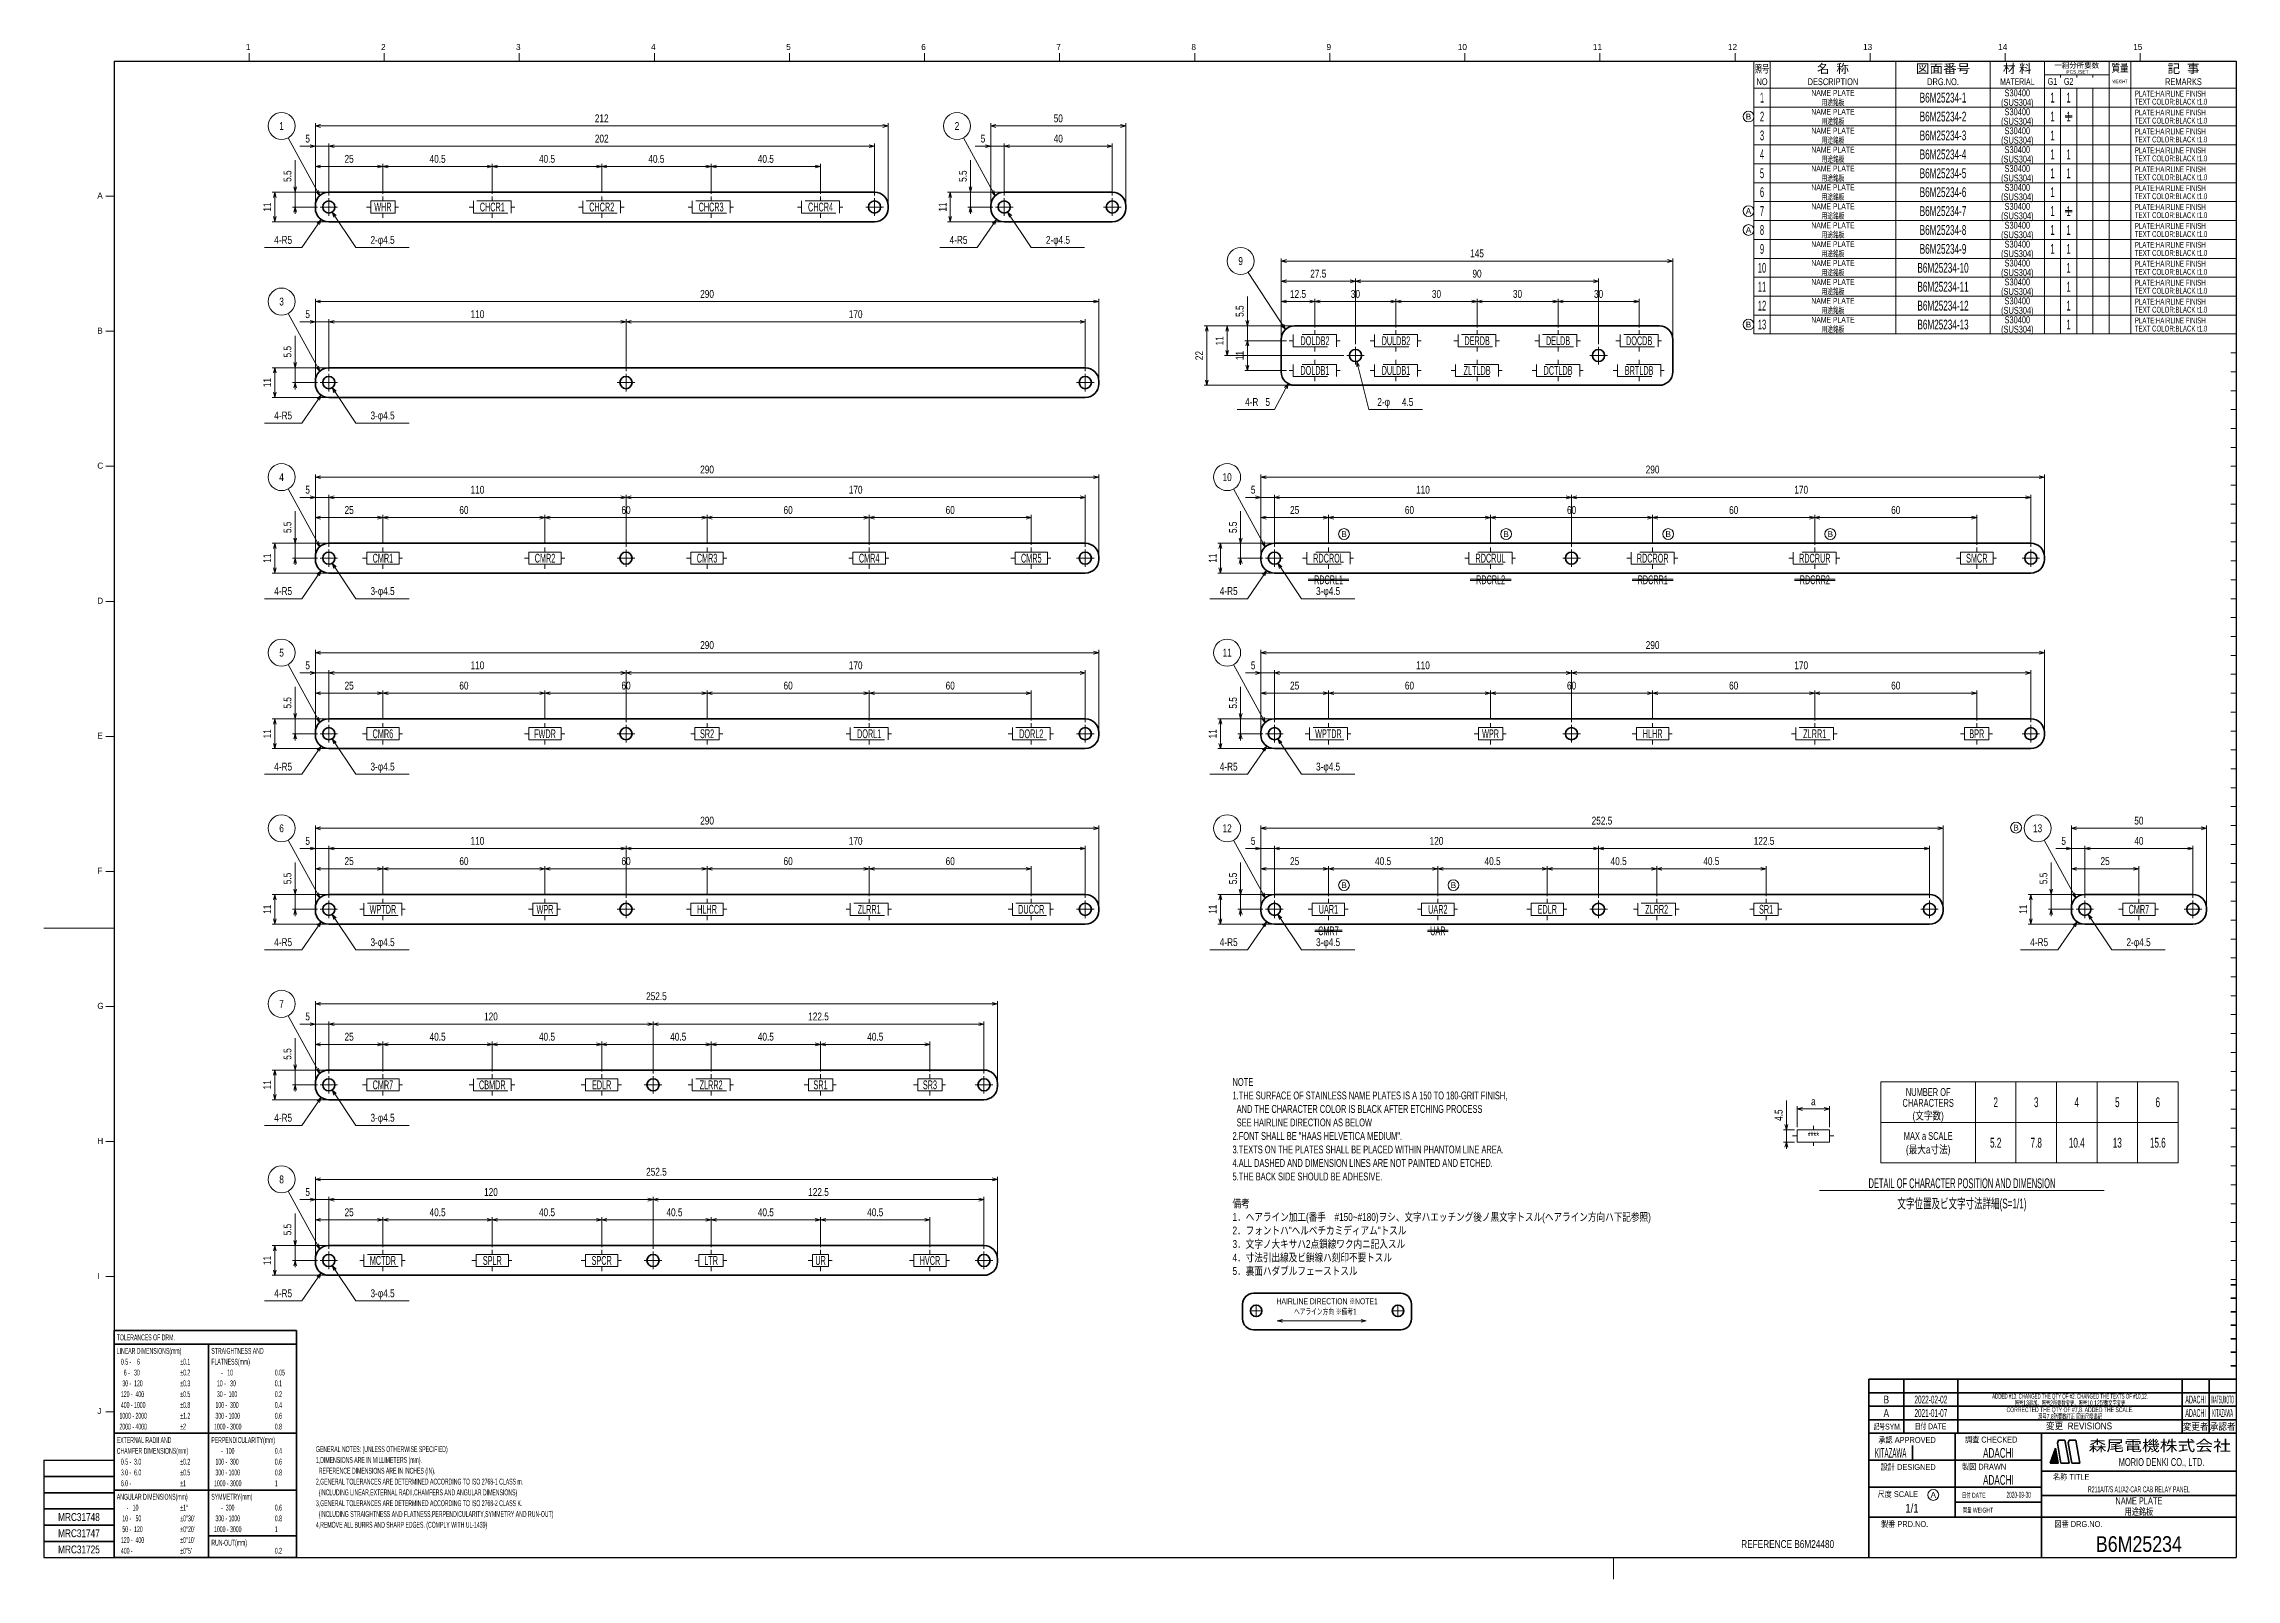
# Model space of a CAD drawing. Header units: millimetres. Extents: x 10 to 821, y 12 to 580.
import ezdxf
from ezdxf.enums import TextEntityAlignment as Align

# ---------------------------------------------------------------- set-up
doc = ezdxf.new("R2010")
doc.units = ezdxf.units.MM
doc.linetypes.add('DASHDOT', pattern=[25.3, 12.7, -6.3, 0, -6.3])
doc.linetypes.add('DIVIDE', pattern=[31.6, 12.7, -6.3, 0, -6.3, 0, -6.3])
for name, color, linetype in [('GR1_02', 7, 'Continuous'), ('GR1_05', 7, 'Continuous'), ('GR1_15', 7, 'Continuous'), ('GR1_16', 7, 'Continuous'), ('図面枠B6M', 7, 'Continuous'), ('表題、部品表_01', 7, 'Continuous'), ('表題、部品表_02', 7, 'Continuous'), ('表題、部品表_03', 7, 'Continuous')]:
    doc.layers.add(name, color=color, linetype=linetype)
doc.styles.add('HG丸ｺﾞｼｯｸM-PRO', font='')
doc.styles.get('HG丸ｺﾞｼｯｸM-PRO').set_extended_font_data('HG丸ｺﾞｼｯｸM-PRO')

msp = doc.modelspace()

# ---------------------------------------------------------------- texts
at = {"layer": 'GR1_02', "color": 3, "linetype": 'Continuous', "lineweight": 35, "style": 'HG丸ｺﾞｼｯｸM-PRO'}
for s, width, p in [('WHR', 0.594634, (135, 520)), ('CHCR1', 0.594204, (175.5, 520)), ('CHCR2', 0.594204, (216, 520)), ('CHCR3', 0.594204, (256.5, 520)), ('CHCR4', 0.594204, (297, 520)), ('DOLDB2', 0.593633, (480.03, 470.5)), ('DULDB2', 0.594013, (510, 470.5)), ('DERDB', 0.5944, (540.03, 470.5)), ('DELDB', 0.594468, (570, 470.5)), ('DOCDB', 0.594057, (600.03, 470.5)), ('DOLDB1', 0.593633, (480, 459.5)), ('DULDB1', 0.594013, (510, 459.5)), ('ZLTLDB', 0.594572, (540.03, 459.5)), ('DCTLDB', 0.593984, (570, 459.5)), ('BRTLDB', 0.594637, (600, 459.5)), ('CMR1', 0.594227, (135, 390)), ('CMR2', 0.594227, (195, 390)), ('CMR3', 0.594227, (255, 390)), ('CMR4', 0.594227, (315, 390)), ('CMR5', 0.594227, (375, 390)), ('RDCROL', 0.593402, (485.03, 390)), ('RDCRUL', 0.593785, (545.03, 390)), ('RDCROR', 0.593365, (605.03, 390)), ('RDCRUR', 0.59374, (665.03, 390)), ('SMCR', 0.594781, (725, 390)), ('CMR6', 0.594227, (135, 325)), ('FWDR', 0.59308, (195, 325)), ('SR2', 0.593491, (255, 325)), ('DORL1', 0.593067, (315, 325)), ('DORL2', 0.593067, (375, 325)), ('WPTDR', 0.593463, (485, 325)), ('WPR', 0.593603, (545, 325)), ('HLHR', 0.594835, (605, 325)), ('ZLRR1', 0.593743, (665, 325)), ('BPR', 0.594517, (725, 325)), ('WPTDR', 0.593463, (135, 260)), ('WPR', 0.593603, (195, 260)), ('HLHR', 0.594835, (255, 260)), ('ZLRR1', 0.593743, (315, 260)), ('DUCCR', 0.594129, (375, 260)), ('UAR1', 0.593875, (485, 260)), ('UAR2', 0.593875, (525.5, 260)), ('EDLR', 0.593967, (566, 260)), ('ZLRR2', 0.593743, (606.5, 260)), ('SR1', 0.593491, (647, 260)), ('CMR7', 0.594227, (785, 260)), ('CMR7', 0.594227, (135, 195)), ('CBMDR', 0.594748, (175.5, 195)), ('EDLR', 0.593967, (216, 195)), ('ZLRR2', 0.593743, (256.5, 195)), ('SR1', 0.593491, (297, 195)), ('SR3', 0.593491, (337.5, 195)), ('MCTDR', 0.594166, (135, 130)), ('SPLR', 0.593571, (175.5, 130)), ('SPCR', 0.593866, (216, 130)), ('LTR', 0.593576, (256.5, 130)), ('UR', 0.594741, (297, 130)), ('HVCR', 0.59492, (337.5, 130))]:
    msp.add_text(s, height=3.273, dxfattribs=dict(at, width=width)).set_placement(p, align=Align.MIDDLE_CENTER)
at = {"layer": 'GR1_05', "color": 3, "linetype": 'Continuous', "lineweight": 35, "style": 'HG丸ｺﾞｼｯｸM-PRO'}
for s, height, width, p in [('1', 3.64, 0.576062, (759, 553.5)), ('1', 3.64, 0.576062, (759, 518.5)), ('RDCRL1', 3.273, 0.593127, (485.03, 382)), ('RDCRL2', 3.273, 0.593127, (545.03, 382)), ('RDCRR1', 3.273, 0.593094, (605.03, 382)), ('RDCRR2', 3.273, 0.593094, (665.03, 382)), ('CMR7', 3.273, 0.594227, (485, 252)), ('UAR', 3.273, 0.5943, (525.5, 252))]:
    msp.add_text(s, height=height, dxfattribs=dict(at, width=width)).set_placement(p, align=Align.MIDDLE_CENTER)
at = {"layer": 'GR1_15', "color": 3, "linetype": 'Continuous', "lineweight": 35, "style": 'HG丸ｺﾞｼｯｸM-PRO', "width": 0.784542}
for s, height, p in [('1', 2.91, (97.5, 550)), ('2', 2.91, (347.5, 550)), ('9', 2.91, (452.5, 500)), ('3', 2.91, (97.5, 485)), ('4', 2.91, (97.5, 420)), ('10', 2.909, (447.5, 420)), ('5', 2.91, (97.5, 355)), ('11', 2.909, (447.5, 355)), ('6', 2.91, (97.5, 290)), ('12', 2.909, (447.5, 290)), ('13', 2.909, (747.5, 290)), ('7', 2.91, (97.5, 225)), ('8', 2.91, (97.5, 160))]:
    msp.add_text(s, height=height, rotation=0, dxfattribs=at).set_placement(p, align=Align.MIDDLE_CENTER)
at = {"layer": 'GR1_16', "color": 3, "linetype": 'Continuous', "lineweight": 35, "style": 'HG丸ｺﾞｼｯｸM-PRO'}
for s, rotation, width, p in [('212', 0, 0.784542, (216, 550.5)), ('50', 0, 0.784542, (385, 550.5)), ('202', 0, 0.784542, (216, 543)), ('40', 0, 0.784542, (385, 543)), ('25', 0, 0.784542, (122.5, 535.5)), ('40.5', 0, 0.784749, (155.25, 535.5)), ('40.5', 0, 0.784749, (195.75, 535.5)), ('40.5', 0, 0.784749, (236.25, 535.5)), ('40.5', 0, 0.784749, (276.75, 535.5)), ('5.5', 90, 0.784839, (102, 531.42)), ('5.5', 90, 0.784839, (352, 531.42)), ('11', 90, 0.784542, (94.5, 520)), ('11', 90, 0.784542, (344.5, 520)), ('145', 0, 0.784542, (540, 500.5)), ('27.5', 0, 0.784749, (481.25, 493)), ('90', 0, 0.784542, (540, 493)), ('290', 0, 0.784542, (255, 485.5)), ('12.5', 0, 0.784749, (473.75, 485.5)), ('30', 0, 0.784542, (495, 485.5)), ('30', 0, 0.784542, (525, 485.5)), ('30', 0, 0.784542, (555, 485.5)), ('30', 0, 0.784542, (585, 485.5)), ('110', 0, 0.784542, (170, 478)), ('170', 0, 0.784542, (310, 478)), ('5.5', 90, 0.784839, (454.5, 481.44)), ('11', 90, 0.784542, (447, 470.5)), ('5.5', 90, 0.784839, (102, 466.42)), ('22', 90, 0.784542, (439.5, 465)), ('11', 90, 0.784542, (454.5, 465)), ('11', 90, 0.784542, (94.5, 455)), ('290', 0, 0.784542, (255, 420.5)), ('290', 0, 0.784542, (605, 420.5)), ('110', 0, 0.784542, (170, 413)), ('170', 0, 0.784542, (310, 413)), ('110', 0, 0.784542, (520, 413)), ('170', 0, 0.784542, (660, 413)), ('25', 0, 0.784542, (122.5, 405.5)), ('60', 0, 0.784542, (165, 405.5)), ('60', 0, 0.784542, (225, 405.5)), ('60', 0, 0.784542, (285, 405.5)), ('60', 0, 0.784542, (345, 405.5)), ('25', 0, 0.784542, (472.5, 405.5)), ('60', 0, 0.784542, (515, 405.5)), ('60', 0, 0.784542, (575, 405.5)), ('60', 0, 0.784542, (635, 405.5)), ('60', 0, 0.784542, (695, 405.5)), ('5.5', 90, 0.784839, (102, 401.42)), ('5.5', 90, 0.784839, (452, 401.42)), ('11', 90, 0.784542, (94.5, 390)), ('11', 90, 0.784542, (444.5, 390)), ('290', 0, 0.784542, (255, 355.5)), ('290', 0, 0.784542, (605, 355.5)), ('110', 0, 0.784542, (170, 348)), ('170', 0, 0.784542, (310, 348)), ('110', 0, 0.784542, (520, 348)), ('170', 0, 0.784542, (660, 348)), ('25', 0, 0.784542, (122.5, 340.5)), ('60', 0, 0.784542, (165, 340.5)), ('60', 0, 0.784542, (225, 340.5)), ('60', 0, 0.784542, (285, 340.5)), ('60', 0, 0.784542, (345, 340.5)), ('25', 0, 0.784542, (472.5, 340.5)), ('60', 0, 0.784542, (515, 340.5)), ('60', 0, 0.784542, (575, 340.5)), ('60', 0, 0.784542, (635, 340.5)), ('60', 0, 0.784542, (695, 340.5)), ('5.5', 90, 0.784839, (102, 336.42)), ('5.5', 90, 0.784839, (452, 336.42)), ('11', 90, 0.784542, (94.5, 325)), ('11', 90, 0.784542, (444.5, 325)), ('290', 0, 0.784542, (255, 290.5)), ('252.5', 0, 0.7847, (586.25, 290.5)), ('50', 0, 0.784542, (785, 290.5)), ('110', 0, 0.784542, (170, 283)), ('170', 0, 0.784542, (310, 283)), ('120', 0, 0.784542, (525, 283)), ('122.5', 0, 0.7847, (646.25, 283)), ('40', 0, 0.784542, (785, 283)), ('25', 0, 0.784542, (122.5, 275.5)), ('60', 0, 0.784542, (165, 275.5)), ('60', 0, 0.784542, (225, 275.5)), ('60', 0, 0.784542, (285, 275.5)), ('60', 0, 0.784542, (345, 275.5)), ('25', 0, 0.784542, (472.5, 275.5)), ('40.5', 0, 0.784749, (505.25, 275.5)), ('40.5', 0, 0.784749, (545.75, 275.5)), ('40.5', 0, 0.784749, (592.42, 275.5)), ('40.5', 0, 0.784749, (626.75, 275.5)), ('25', 0, 0.784542, (772.5, 275.5)), ('5.5', 90, 0.784839, (102, 271.42)), ('5.5', 90, 0.784839, (452, 271.42)), ('5.5', 90, 0.784839, (752, 271.42)), ('11', 90, 0.784542, (94.5, 260)), ('11', 90, 0.784542, (444.5, 260)), ('11', 90, 0.784542, (744.5, 260)), ('252.5', 0, 0.7847, (236.25, 225.5)), ('120', 0, 0.784542, (175, 218)), ('122.5', 0, 0.7847, (296.25, 218)), ('25', 0, 0.784542, (122.5, 210.5)), ('40.5', 0, 0.784749, (155.25, 210.5)), ('40.5', 0, 0.784749, (195.75, 210.5)), ('40.5', 0, 0.784749, (244.32, 210.5)), ('40.5', 0, 0.784749, (276.75, 210.5)), ('40.5', 0, 0.784749, (317.25, 210.5)), ('5.5', 90, 0.784839, (102, 206.42)), ('11', 90, 0.784542, (94.5, 195)), ('252.5', 0, 0.7847, (236.25, 160.5)), ('120', 0, 0.784542, (175, 153)), ('122.5', 0, 0.7847, (296.25, 153)), ('25', 0, 0.784542, (122.5, 145.5)), ('40.5', 0, 0.784749, (155.25, 145.5)), ('40.5', 0, 0.784749, (195.75, 145.5)), ('40.5', 0, 0.784749, (242.93, 145.5)), ('40.5', 0, 0.784749, (276.75, 145.5)), ('40.5', 0, 0.784749, (317.25, 145.5)), ('5.5', 90, 0.784839, (102, 141.42)), ('11', 90, 0.784542, (94.5, 130))]:
    msp.add_text(s, height=2.909, rotation=rotation, dxfattribs=dict(at, width=width)).set_placement(p, align=Align.BOTTOM_CENTER)
for s, height, width, p in [('5', 2.91, 0.784542, (107.14, 543)), ('5', 2.91, 0.784542, (357.14, 543)), ('4-R5', 2.909, 0.783129, (98.08, 505.5)), ('2-φ4.5', 2.909, 0.783565, (134.88, 505.5)), ('4-R5', 2.909, 0.783129, (348.08, 505.5)), ('2-φ4.5', 2.909, 0.783565, (384.88, 505.5)), ('5', 2.91, 0.784542, (107.14, 478)), ('4-R', 2.909, 0.782598, (456.6, 445.5)), ('5', 2.91, 0.784542, (462.52, 445.5)), ('2-φ', 2.909, 0.782604, (505.44, 445.5)), ('4.5', 2.909, 0.784839, (514.32, 445.5)), ('4-R5', 2.909, 0.783129, (98.08, 440.5)), ('3-φ4.5', 2.909, 0.783565, (134.88, 440.5)), ('5', 2.91, 0.784542, (107.14, 413)), ('5', 2.91, 0.784542, (457.14, 413)), ('4-R5', 2.909, 0.783129, (98.08, 375.5)), ('3-φ4.5', 2.909, 0.783565, (134.88, 375.5)), ('4-R5', 2.909, 0.783129, (448.08, 375.5)), ('3-φ4.5', 2.909, 0.783565, (484.88, 375.5)), ('5', 2.91, 0.784542, (107.14, 348)), ('5', 2.91, 0.784542, (457.14, 348)), ('4-R5', 2.909, 0.783129, (98.08, 310.5)), ('3-φ4.5', 2.909, 0.783565, (134.88, 310.5)), ('4-R5', 2.909, 0.783129, (448.08, 310.5)), ('3-φ4.5', 2.909, 0.783565, (484.88, 310.5)), ('5', 2.91, 0.784542, (107.14, 283)), ('5', 2.91, 0.784542, (457.14, 283)), ('5', 2.91, 0.784542, (757.14, 283)), ('4-R5', 2.909, 0.783129, (98.08, 245.5)), ('3-φ4.5', 2.909, 0.783565, (134.88, 245.5)), ('4-R5', 2.909, 0.783129, (448.08, 245.5)), ('3-φ4.5', 2.909, 0.783565, (484.88, 245.5)), ('4-R5', 2.909, 0.783129, (748.08, 245.5)), ('2-φ4.5', 2.909, 0.783565, (784.88, 245.5)), ('5', 2.91, 0.784542, (107.14, 218)), ('4-R5', 2.909, 0.783129, (98.08, 180.5)), ('3-φ4.5', 2.909, 0.783565, (134.88, 180.5)), ('5', 2.91, 0.784542, (107.14, 153)), ('4-R5', 2.909, 0.783129, (98.08, 115.5)), ('3-φ4.5', 2.909, 0.783565, (134.88, 115.5))]:
    msp.add_text(s, height=height, dxfattribs=dict(at, width=width)).set_placement(p, align=Align.BOTTOM_CENTER)
at = {"layer": '図面枠B6M', "color": 3, "linetype": 'Continuous', "lineweight": 35, "style": 'HG丸ｺﾞｼｯｸM-PRO'}
for s, height, width, p in [('照号13追加、照号2所要数変更、照号10,12記載文字変更', 1.8182, 0.619083, (759.5, 77.25)), ('照号7,8所要数訂正 図面尺度追記', 1.8182, 0.618803, (759.5, 72.25)), ('MRC31748', 2.909, 0.783478, (22.5, 35)), ('用途銘板', 2.545, 0.741121, (785, 37)), ('MRC31747', 2.909, 0.783478, (22.5, 29)), ('MRC31725', 2.909, 0.783478, (22.5, 23)), ('REFERENCE B6M24480', 2.9091, 0.783546, (655, 25))]:
    msp.add_text(s, height=height, dxfattribs=dict(at, width=width)).set_placement(p, align=Align.MIDDLE_CENTER)
for s, width, p in [('GENERAL NOTES: (UNLESS OTHERWISE SPECIFIED)', 0.52211, (110.21, 61.22)), ('1,DIMENSIONS ARE IN MILLIMETERS (mm).', 0.522052, (110.21, 57.22)), ('2,GENERAL TOLERANCES ARE DETERMINED ACCORDING TO ISO 2768-1 CLASS m.', 0.522186, (110.21, 49.22)), ('  REFERENCE DIMENSIONS ARE IN INCHES (IN).', 0.522009, (110.21, 53.22)), ('3,GENERAL TOLERANCES ARE DETERMINED ACCORDING TO ISO 2768-2 CLASS K.', 0.52223, (110.21, 41.22)), ('  (INCLUDING LINEAR,EXTERNAL RADII,CHAMFERS AND ANGULAR DIMENSIONS)', 0.522355, (110.21, 45.22)), ('4,REMOVE ALL BURRS AND SHARP EDGES. (COMPLY WITH UL-1439)', 0.52235, (110.21, 33.22)), ('  (INCLUDING STRAIGHTNESS AND FLATNESS,PERPENDICULARITY,SYMMETRY AND RUN-OUT)', 0.522087, (110.21, 37.22))]:
    msp.add_text(s, height=2.1818, dxfattribs=dict(at, width=width)).set_placement(p, align=Align.TOP_LEFT)
at = {"layer": '表題、部品表_01', "color": 3, "linetype": 'Continuous', "lineweight": 35, "style": 'HG丸ｺﾞｼｯｸM-PRO'}
for s, height, width, p in [('G1', 2.545, 0.618348, (753, 566.5)), ('G2', 2.545, 0.618348, (759, 566.5)), ('2', 3.64, 0.619953, (732, 188.58)), ('3', 3.64, 0.619953, (747, 188.58)), ('4', 3.64, 0.619953, (762, 188.58)), ('5', 3.64, 0.619953, (777, 188.58)), ('6', 3.64, 0.619953, (792, 188.58)), ('****', 3.273, 0.594076, (664.5, 176.08)), ('5.2', 3.636, 0.618723, (732, 173.58)), ('7.8', 3.636, 0.618723, (747, 173.58)), ('10.4', 3.636, 0.619098, (762, 173.58)), ('13', 3.636, 0.619953, (777, 173.58)), ('15.6', 3.636, 0.619098, (792, 173.58)), ('DETAIL OF CHARACTER POSITION AND DIMENSION', 3.6364, 0.522091, (719.5, 158.58)), ('文字位置及ビ文字寸法詳細(S=1/1)', 3.6364, 0.619151, (719.5, 151.08))]:
    msp.add_text(s, height=height, dxfattribs=dict(at, width=width)).set_placement(p, align=Align.MIDDLE_CENTER)
for s, height, width, p in [('NOTE', 2.909, 0.651162, (449.5, 196.08)), ('1.THE SURFACE OF STAINLESS NAME PLATES IS A 150 TO 180-GRIT FINISH,', 2.9091, 0.651906, (449.5, 191.08)), ('  AND THE CHARACTER COLOR IS BLACK AFTER ETCHING PROCESS', 2.9091, 0.651822, (449.5, 186.08)), ('  SEE HAIRLINE DIRECTION AS BELOW', 2.9091, 0.6519, (449.5, 181.08)), ('3.TEXTS ON THE PLATES SHALL BE PLACED WITHIN PHANTOM LINE AREA.', 2.9091, 0.651427, (449.5, 171.08)), ('2.FONT SHALL BE "HAAS HELVETICA MEDIUM".', 2.9091, 0.651802, (449.5, 176.08)), ('4.ALL DASHED AND DIMENSION LINES ARE NOT PAINTED AND ETCHED.', 2.9091, 0.651815, (449.5, 166.08)), ('5.THE BACK SIDE SHOULD BE ADHESIVE.', 2.9091, 0.651629, (449.5, 161.08)), ('備考', 2.909, 0.781842, (449.5, 151.08)), ('1．ヘアライン加工(番手\u3000#150~#180)ヲシ、文字ハエッチング後ノ黒文字トスル(ヘアライン方向ハ下記参照)', 2.9091, 0.782186, (449.5, 146.08)), ('3．文字ノ大キサハ2点鎖線ワク内ニ記入スル', 2.9091, 0.782038, (449.5, 136.08)), ('2．フォントハ"ヘルベチカミディアム"トスル', 2.9091, 0.782039, (449.5, 141.08)), ('4．寸法引出線及ビ鎖線ハ刻印不要トスル', 2.9091, 0.781949, (449.5, 131.08)), ('5．裏面ハダブルフェーストスル', 2.9091, 0.781978, (449.5, 126.08))]:
    msp.add_text(s, height=height, dxfattribs=dict(at, width=width)).set_placement(p, align=Align.MIDDLE_LEFT)
for s, height, rotation, width, p in [('a', 2.91, 0, 0.783015, (664.5, 186.58)), ('4.5', 2.909, 90, 0.784839, (654, 183.77))]:
    msp.add_text(s, height=height, rotation=rotation, dxfattribs=dict(at, width=width)).set_placement(p, align=Align.BOTTOM_CENTER)
for s, width, p in [('HAIRLINE DIRECTION ※NOTE1', 0.69259, (484.53, 113.14)), ('ヘアライン方向 ※備考1', 0.692024, (483.88, 109.33))]:
    msp.add_text(s, height=2.1818, dxfattribs=dict(at, width=width)).set_placement(p, align=Align.BOTTOM_CENTER)
at = {"layer": '表題、部品表_03', "color": 3, "linetype": 'Continuous', "lineweight": 35, "style": 'HG丸ｺﾞｼｯｸM-PRO'}
for s, height, width, p in [('1', 3.64, 0.521199, (645.5, 560.5)), ('NAME PLATE', 2.182, 0.692312, (671.75, 562.25)), ('用途銘板', 2.182, 0.692256, (671.75, 558.75)), ('B6M25234-1', 3.636, 0.619572, (712.5, 560.5)), ('(SUS304)', 2.545, 0.740651, (740, 558.75)), ('S30400', 2.545, 0.740904, (740, 562.25)), ('1', 3.64, 0.576062, (753, 560.5)), ('1', 3.64, 0.576062, (759, 560.5)), ('2', 3.64, 0.521199, (645.5, 553.5)), ('NAME PLATE', 2.182, 0.692312, (671.75, 555.25)), ('用途銘板', 2.182, 0.692256, (671.75, 551.75)), ('B6M25234-2', 3.636, 0.619572, (712.5, 553.5)), ('(SUS304)', 2.545, 0.740651, (740, 551.75)), ('S30400', 2.545, 0.740904, (740, 555.25)), ('1', 3.64, 0.576062, (753, 553.5)), ('3', 3.64, 0.521199, (645.5, 546.5)), ('NAME PLATE', 2.182, 0.692312, (671.75, 548.25)), ('用途銘板', 2.182, 0.692256, (671.75, 544.75)), ('B6M25234-3', 3.636, 0.619572, (712.5, 546.5)), ('(SUS304)', 2.545, 0.740651, (740, 544.75)), ('S30400', 2.545, 0.740904, (740, 548.25)), ('1', 3.64, 0.576062, (753, 546.5)), ('4', 3.64, 0.521199, (645.5, 539.5)), ('NAME PLATE', 2.182, 0.692312, (671.75, 541.25)), ('用途銘板', 2.182, 0.692256, (671.75, 537.75)), ('B6M25234-4', 3.636, 0.619572, (712.5, 539.5)), ('(SUS304)', 2.545, 0.740651, (740, 537.75)), ('S30400', 2.545, 0.740904, (740, 541.25)), ('1', 3.64, 0.576062, (753, 539.5)), ('1', 3.64, 0.576062, (759, 539.5)), ('5', 3.64, 0.521199, (645.5, 532.5)), ('NAME PLATE', 2.182, 0.692312, (671.75, 534.25)), ('NAME PLATE', 2.182, 0.692312, (671.75, 527.25)), ('用途銘板', 2.182, 0.692256, (671.75, 530.75)), ('B6M25234-5', 3.636, 0.619572, (712.5, 532.5)), ('(SUS304)', 2.545, 0.740651, (740, 530.75)), ('S30400', 2.545, 0.740904, (740, 534.25)), ('S30400', 2.545, 0.740904, (740, 527.25)), ('1', 3.64, 0.576062, (753, 532.5)), ('1', 3.64, 0.576062, (759, 532.5)), ('6', 3.64, 0.521199, (645.5, 525.5)), ('7', 3.64, 0.521199, (645.5, 518.5)), ('NAME PLATE', 2.182, 0.692312, (671.75, 520.25)), ('用途銘板', 2.182, 0.692256, (671.75, 523.75)), ('B6M25234-6', 3.636, 0.619572, (712.5, 525.5)), ('B6M25234-7', 3.636, 0.619572, (712.5, 518.5)), ('(SUS304)', 2.545, 0.740651, (740, 523.75)), ('S30400', 2.545, 0.740904, (740, 520.25)), ('1', 3.64, 0.576062, (753, 525.5)), ('1', 3.64, 0.576062, (753, 518.5)), ('8', 3.64, 0.521199, (645.5, 511.5)), ('NAME PLATE', 2.182, 0.692312, (671.75, 513.25)), ('用途銘板', 2.182, 0.692256, (671.75, 516.75)), ('B6M25234-8', 3.636, 0.619572, (712.5, 511.5)), ('(SUS304)', 2.545, 0.740651, (740, 516.75)), ('S30400', 2.545, 0.740904, (740, 513.25)), ('1', 3.64, 0.576062, (753, 511.5)), ('1', 3.64, 0.576062, (759, 511.5)), ('9', 3.64, 0.521199, (645.5, 504.5)), ('NAME PLATE', 2.182, 0.692312, (671.75, 506.25)), ('用途銘板', 2.182, 0.692256, (671.75, 509.75)), ('用途銘板', 2.182, 0.692256, (671.75, 502.75)), ('B6M25234-9', 3.636, 0.619572, (712.5, 504.5)), ('(SUS304)', 2.545, 0.740651, (740, 509.75)), ('(SUS304)', 2.545, 0.740651, (740, 502.75)), ('S30400', 2.545, 0.740904, (740, 506.25)), ('1', 3.64, 0.576062, (753, 504.5)), ('1', 3.64, 0.576062, (759, 504.5)), ('10', 3.636, 0.521199, (645.5, 497.5)), ('NAME PLATE', 2.182, 0.692312, (671.75, 499.25)), ('用途銘板', 2.182, 0.692256, (671.75, 495.75)), ('B6M25234-10', 3.6364, 0.619606, (712.5, 497.5)), ('(SUS304)', 2.545, 0.740651, (740, 495.75)), ('S30400', 2.545, 0.740904, (740, 499.25)), ('1', 3.64, 0.576062, (759, 497.5)), ('11', 3.636, 0.521199, (645.5, 490.5)), ('NAME PLATE', 2.182, 0.692312, (671.75, 492.25)), ('用途銘板', 2.182, 0.692256, (671.75, 488.75)), ('B6M25234-11', 3.6364, 0.619606, (712.5, 490.5)), ('(SUS304)', 2.545, 0.740651, (740, 488.75)), ('S30400', 2.545, 0.740904, (740, 492.25)), ('1', 3.64, 0.576062, (759, 490.5)), ('12', 3.636, 0.521199, (645.5, 483.5)), ('NAME PLATE', 2.182, 0.692312, (671.75, 485.25)), ('NAME PLATE', 2.182, 0.692312, (671.75, 478.25)), ('用途銘板', 2.182, 0.692256, (671.75, 481.75)), ('B6M25234-12', 3.6364, 0.619606, (712.5, 483.5)), ('(SUS304)', 2.545, 0.740651, (740, 481.75)), ('S30400', 2.545, 0.740904, (740, 485.25)), ('S30400', 2.545, 0.740904, (740, 478.25)), ('1', 3.64, 0.576062, (759, 483.5)), ('13', 3.636, 0.521199, (645.5, 476.5)), ('用途銘板', 2.182, 0.692256, (671.75, 474.75)), ('B6M25234-13', 3.6364, 0.619606, (712.5, 476.5)), ('(SUS304)', 2.545, 0.740651, (740, 474.75)), ('1', 3.64, 0.576062, (759, 476.5))]:
    msp.add_text(s, height=height, dxfattribs=dict(at, width=width)).set_placement(p, align=Align.MIDDLE_CENTER)
for s, width, p in [('TEXT COLOR:BLACK t1.0', 0.618279, (783.5, 559)), ('PLATE:HAIRLINE FINISH', 0.619089, (783.5, 562)), ('TEXT COLOR:BLACK t1.0', 0.618279, (783.5, 552)), ('PLATE:HAIRLINE FINISH', 0.619089, (783.5, 555)), ('TEXT COLOR:BLACK t1.0', 0.618279, (783.5, 545)), ('PLATE:HAIRLINE FINISH', 0.619089, (783.5, 548)), ('TEXT COLOR:BLACK t1.0', 0.618279, (783.5, 538)), ('PLATE:HAIRLINE FINISH', 0.619089, (783.5, 541)), ('TEXT COLOR:BLACK t1.0', 0.618279, (783.5, 531)), ('PLATE:HAIRLINE FINISH', 0.619089, (783.5, 534)), ('PLATE:HAIRLINE FINISH', 0.619089, (783.5, 527)), ('TEXT COLOR:BLACK t1.0', 0.618279, (783.5, 524)), ('PLATE:HAIRLINE FINISH', 0.619089, (783.5, 520)), ('TEXT COLOR:BLACK t1.0', 0.618279, (783.5, 517)), ('PLATE:HAIRLINE FINISH', 0.619089, (783.5, 513)), ('TEXT COLOR:BLACK t1.0', 0.618279, (783.5, 510)), ('TEXT COLOR:BLACK t1.0', 0.618279, (783.5, 503)), ('PLATE:HAIRLINE FINISH', 0.619089, (783.5, 506)), ('TEXT COLOR:BLACK t1.0', 0.618279, (783.5, 496)), ('PLATE:HAIRLINE FINISH', 0.619089, (783.5, 499)), ('TEXT COLOR:BLACK t1.0', 0.618279, (783.5, 489)), ('PLATE:HAIRLINE FINISH', 0.619089, (783.5, 492)), ('TEXT COLOR:BLACK t1.0', 0.618279, (783.5, 482)), ('PLATE:HAIRLINE FINISH', 0.619089, (783.5, 485)), ('PLATE:HAIRLINE FINISH', 0.619089, (783.5, 478)), ('TEXT COLOR:BLACK t1.0', 0.618279, (783.5, 475))]:
    msp.add_text(s, height=2.1818, dxfattribs=dict(at, width=width)).set_placement(p, align=Align.MIDDLE_LEFT)

# ---------------------------------------------------------------- blocks, each defined once
blk = doc.blocks.new('BLKF023')
at = {"layer": '図面枠B6M', "color": 4, "linetype": 'Continuous', "lineweight": 13}
for p, q in [((85.5, 577), (85.5, 574)), ((135.5, 577), (135.5, 574)), ((185.5, 577), (185.5, 574)), ((235.5, 577), (235.5, 574)), ((285.5, 577), (285.5, 574)), ((335.5, 577), (335.5, 574)), ((385.5, 577), (385.5, 574)), ((435.5, 577), (435.5, 574)), ((485.5, 577), (485.5, 574)), ((535.5, 577), (535.5, 574)), ((585.5, 577), (585.5, 574)), ((635.5, 577), (635.5, 574)), ((685.5, 577), (685.5, 574)), ((735.5, 577), (735.5, 574)), ((785.5, 577), (785.5, 574)), ((819, 557), (821, 557)), ((819, 550), (821, 550)), ((819, 543), (821, 543)), ((819, 536), (821, 536)), ((819, 529), (821, 529)), ((32.5, 524), (35.5, 524)), ((819, 522), (821, 522)), ((819, 515), (821, 515)), ((819, 508), (821, 508)), ((819, 501), (821, 501)), ((819, 494), (821, 494)), ((819, 487), (821, 487)), ((819, 480), (821, 480)), ((32.5, 474), (35.5, 474)), ((819, 473), (821, 473)), ((819, 466), (821, 466)), ((819, 459), (821, 459)), ((819, 452), (821, 452)), ((819, 445), (821, 445)), ((819, 438), (821, 438)), ((819, 431), (821, 431)), ((32.5, 424), (35.5, 424)), ((819, 424), (821, 424)), ((819, 417), (821, 417)), ((819, 410), (821, 410)), ((819, 403), (821, 403)), ((819, 396), (821, 396)), ((819, 389), (821, 389)), ((819, 382), (821, 382)), ((32.5, 374), (35.5, 374)), ((819, 375), (821, 375)), ((819, 368), (821, 368)), ((819, 361), (821, 361)), ((819, 354), (821, 354)), ((819, 347), (821, 347)), ((819, 340), (821, 340)), ((819, 333), (821, 333)), ((819, 326), (821, 326)), ((32.5, 324), (35.5, 324)), ((819, 319), (821, 319)), ((819, 312), (821, 312)), ((819, 305), (821, 305)), ((819, 298), (821, 298)), ((819, 291), (821, 291)), ((819, 284), (821, 284)), ((819, 277), (821, 277)), ((32.5, 274), (35.5, 274)), ((819, 270), (821, 270)), ((819, 263), (821, 263)), ((9.5, 253), (35.5, 253)), ((819, 256), (821, 256)), ((819, 249), (821, 249)), ((819, 242), (821, 242)), ((819, 235), (821, 235)), ((819, 228), (821, 228)), ((32.5, 224), (35.5, 224)), ((819, 221), (821, 221)), ((819, 214), (821, 214)), ((819, 207), (821, 207)), ((819, 200), (821, 200)), ((819, 193), (821, 193)), ((819, 186), (821, 186)), ((819, 179), (821, 179)), ((32.5, 174), (35.5, 174)), ((819, 172), (821, 172)), ((819, 165), (821, 165)), ((819, 158), (821, 158)), ((819, 151), (821, 151)), ((819, 144), (821, 144)), ((819, 137), (821, 137)), ((819, 130), (821, 130)), ((32.5, 124), (35.5, 124)), ((819, 123), (821, 123)), ((819, 116), (821, 116)), ((32.5, 74), (35.5, 74)), ((590.5, 12), (590.5, 20))]:
    blk.add_line(p, q, dxfattribs=at)
at = {"layer": '図面枠B6M', "color": 2, "linetype": 'Continuous', "lineweight": 25}
for p, q in [((35.5, 574), (35.5, 20)), ((35.5, 574), (821, 574)), ((821, 574), (821, 20)), ((9.5, 56), (9.5, 20)), ((9.5, 56), (35.5, 56)), ((9.5, 20), (821, 20))]:
    blk.add_line(p, q, dxfattribs=at)
at = {"layer": '図面枠B6M', "color": 3, "linetype": 'Continuous', "lineweight": 35}
for p, q in [((821, 121), (819, 121)), ((821, 116), (819, 116)), ((821, 111), (819, 111)), ((821, 106), (819, 106)), ((821, 101), (819, 101)), ((821, 96), (819, 96)), ((821, 91), (819, 91)), ((685, 86), (821, 86)), ((685, 86), (685, 20)), ((698, 86), (698, 66)), ((718, 66), (718, 86)), ((801, 86), (801, 66)), ((811, 86), (811, 66)), ((685, 81), (821, 81)), ((685, 76), (821, 76)), ((685, 71), (821, 71)), ((685, 66), (821, 66)), ((717, 66), (717, 35)), ((749, 66), (749, 20)), ((701.23, 61.5), (701.23, 56)), ((752.14, 55), (754.16, 60.55)), ((752.16, 55), (754.69, 57.53)), ((752.21, 55.19), (754.67, 57.65)), ((752.29, 55.41), (754.65, 57.77)), ((752.3, 55), (754.71, 57.41)), ((752.37, 55.64), (754.63, 57.89)), ((752.44, 55), (754.74, 57.29)), ((752.45, 55.86), (754.61, 58.01)), ((752.54, 56.08), (754.59, 58.13)), ((752.58, 55), (754.76, 57.17)), ((752.62, 56.3), (754.57, 58.25)), ((752.7, 56.53), (754.55, 58.37)), ((752.72, 55), (754.78, 57.05)), ((752.78, 56.75), (754.52, 58.49)), ((752.86, 56.97), (754.5, 58.61)), ((752.86, 55), (754.8, 56.93)), ((752.94, 57.19), (754.48, 58.73)), ((753.01, 55), (754.82, 56.81)), ((753.02, 57.42), (754.46, 58.86)), ((753.1, 57.64), (754.44, 58.98)), ((753.18, 57.86), (754.42, 59.1)), ((753.26, 58.08), (754.4, 59.22)), ((753.34, 58.31), (754.38, 59.34)), ((753.43, 58.53), (754.35, 59.46)), ((753.51, 58.75), (754.33, 59.58)), ((753.59, 58.97), (754.31, 59.7)), ((753.67, 59.19), (754.29, 59.82)), ((753.75, 59.42), (754.27, 59.94)), ((753.83, 59.64), (754.25, 60.06)), ((753.91, 59.86), (754.23, 60.18)), ((753.99, 60.08), (754.21, 60.3)), ((754.07, 60.31), (754.18, 60.42)), ((754.15, 60.53), (754.16, 60.54)), ((755.14, 55), (754.16, 60.55)), ((754.84, 62.4), (755.23, 63.5)), ((756.14, 55), (754.84, 62.4)), ((755.23, 63.5), (757.64, 63.5)), ((759.14, 55), (757.64, 63.5)), ((759.18, 63.5), (758.82, 62.51)), ((760.14, 55), (758.82, 62.51)), ((759.18, 63.5), (761.64, 63.5)), ((763.14, 55), (761.64, 63.5)), ((9.5, 50), (35.5, 50)), ((685, 56), (749, 56)), ((749, 52), (821, 52)), ((752.14, 55), (755.14, 55)), ((753.15, 55), (754.84, 56.69)), ((753.29, 55), (754.86, 56.57)), ((753.43, 55), (754.88, 56.45)), ((753.57, 55), (754.91, 56.33)), ((753.71, 55), (754.93, 56.21)), ((753.85, 55), (754.95, 56.09)), ((754, 55), (754.97, 55.97)), ((754.14, 55), (754.99, 55.85)), ((754.28, 55), (755.01, 55.73)), ((754.42, 55), (755.03, 55.61)), ((754.56, 55), (755.05, 55.49)), ((754.7, 55), (755.08, 55.37)), ((754.84, 55), (755.1, 55.25)), ((754.99, 55), (755.12, 55.13)), ((755.13, 55), (755.14, 55.01)), ((756.14, 55), (759.14, 55)), ((760.14, 55), (763.14, 55)), ((9.5, 44), (35.5, 44)), ((685, 46), (749, 46)), ((749, 43), (821, 43)), ((9.5, 38), (35.5, 38)), ((685, 35), (821, 35)), ((717, 40.5), (749, 40.5)), ((9.5, 32), (35.5, 32)), ((9.5, 26), (35.5, 26))]:
    blk.add_line(p, q, dxfattribs=at)
at = {"layer": '図面枠B6M', "color": 4, "linetype": 'Continuous', "lineweight": 13, "style": 'HG丸ｺﾞｼｯｸM-PRO'}
for s, height, width, p in [('1', 2.25, 1.003994, (84.29, 577.45)), ('2', 2.25, 1.003994, (134.3, 577.45)), ('3', 2.25, 1.003994, (184.29, 577.45)), ('4', 2.25, 1.003994, (234.29, 577.45)), ('5', 2.25, 1.003994, (284.29, 577.45)), ('6', 2.25, 1.003994, (334.29, 577.45)), ('7', 2.25, 1.003994, (384.29, 577.45)), ('8', 2.25, 1.003994, (434.29, 577.45)), ('9', 2.25, 1.003994, (484.29, 577.45)), ('10', 2.255, 1.003994, (532.9, 577.45)), ('11', 2.255, 1.003994, (582.9, 577.45)), ('12', 2.255, 1.003994, (632.9, 577.45)), ('13', 2.255, 1.003994, (682.9, 577.45)), ('14', 2.255, 1.003994, (732.9, 577.45)), ('15', 2.255, 1.003994, (782.9, 577.45)), ('A', 2.25, 1.002405, (29.29, 522.45)), ('B', 2.25, 1.004704, (29.29, 472.45)), ('C', 2.25, 1.001214, (29.29, 422.45)), ('D', 2.25, 1.002334, (29.29, 372.45)), ('E', 2.25, 1.001589, (29.29, 322.45)), ('F', 2.25, 0.998986, (29.29, 272.45)), ('G', 2.25, 1.003714, (29.29, 222.45)), ('H', 2.25, 1.00207, (29.29, 172.45)), ('I', 2.25, 1.00207, (29.29, 122.45)), ('J', 2.25, 1.005117, (29.29, 72.45))]:
    blk.add_text(s, height=height, dxfattribs=dict(at, width=width)).set_placement(p, align=Align.BOTTOM_LEFT)
for s, height, width, p in [('記号SYM.', 2.182, 0.69227, (692.03, 68.49)), ('日付 DATE', 2.182, 0.692507, (707.87, 68.58)), ('調査 CHECKED', 2.182, 0.863174, (730.34, 63.67)), ('変更  REVISIONS', 2.5455, 0.887352, (762.85, 68.72)), ('変更者', 2.545, 0.887717, (806, 68.5)), ('承認者', 2.545, 0.887717, (816, 68.5)), ('承認 APPROVED', 2.1818, 0.863151, (699.21, 63.54)), ('設計 DESIGNED', 2.1818, 0.862613, (699.61, 53.51)), ('製図 DRAWN', 2.182, 0.863099, (727.7, 53.65)), ('名称 TITLE', 2.182, 0.862489, (759.97, 49.87)), ('尺度 SCALE', 2.182, 0.862581, (695.78, 43.49)), ('日付 DATE', 1.818, 0.618255, (723.88, 43.09)), ('製番 PRD.NO.', 2.182, 0.863299, (698.29, 32.41)), ('質量 WEIGHT', 1.818, 0.618812, (725.46, 37.55)), ('図番 DRG.NO.', 2.182, 0.863083, (762.62, 32.42))]:
    blk.add_text(s, height=height, dxfattribs=dict(at, width=width)).set_placement(p, align=Align.MIDDLE_CENTER)
at = {"layer": '図面枠B6M', "color": 2, "linetype": 'Continuous', "lineweight": 25, "style": 'HG丸ｺﾞｼｯｸM-PRO', "width": 1.206081}
blk.add_text('森尾電機株式会社', height=4, dxfattribs=at).set_placement((792.72, 61.43), align=Align.MIDDLE_CENTER)
at = {"layer": '図面枠B6M', "color": 3, "linetype": 'Continuous', "lineweight": 35, "style": 'HG丸ｺﾞｼｯｸM-PRO', "width": 0.652197}
blk.add_text('MORIO DENKI CO., LTD.', height=2.9091, dxfattribs=at).set_placement((793.38, 55.36), align=Align.MIDDLE_CENTER)
blk = doc.blocks.new('BLKF024')
at = {"layer": '図面枠B6M', "color": 3, "linetype": 'Continuous', "lineweight": 35, "style": 'HG丸ｺﾞｼｯｸM-PRO'}
for s, height, width, p in [('A', 2.91, 0.782973, (691.5, 73.5)), ('B', 2.91, 0.78204, (691.5, 78.5)), ('2022-02-02', 2.909, 0.488281, (708, 78.5)), ('2021-01-07', 2.909, 0.488281, (708, 73.5)), ('ADDED #13. CHANGED THE QTY OF #2. CHANGED THE TEXTS OF #10,12.', 1.8182, 0.5375, (759.5, 79.75)), ('CORRECTED THE QTY OF #7,8. ADDED THE SCALE.', 1.8182, 0.61843, (759.5, 74.75)), ('ADACHI', 2.909, 0.415454, (806, 78.5)), ('ADACHI', 2.909, 0.415454, (806, 73.5)), ('MATSUMOTO', 2.909, 0.26157, (816, 78.5)), ('KITAZAWA', 2.909, 0.308644, (816, 73.5)), ('KITAZAWA', 3.636, 0.374534, (693.11, 58.75)), ('ADACHI', 3.636, 0.619335, (733, 58.75)), ('ADACHI', 3.636, 0.619335, (733, 48.75)), ('2020-09-30', 2.182, 0.482412, (740.5, 43.25)), ('R211A/T/S A1/A2-CAR CAB RELAY PANEL', 2.1818, 0.522381, (785, 45.25)), ('NAME PLATE', 2.545, 0.742249, (785, 41)), ('1/1', 3.273, 0.80628, (701, 38.25)), ('B6M25234', 5.818, 0.845653, (785, 25))]:
    blk.add_text(s, height=height, dxfattribs=dict(at, width=width)).set_placement(p, align=Align.MIDDLE_CENTER)
blk = doc.blocks.new('BLKF026')
at = {"layer": '表題、部品表_01', "color": 4, "linetype": 'Continuous', "lineweight": 13}
for p, q in [((642.5, 574), (642.5, 564)), ((642.5, 574), (821, 574)), ((648.5, 574), (648.5, 564)), ((695, 574), (695, 564)), ((730, 574), (730, 564)), ((750, 574), (750, 564)), ((750, 569), (774, 569)), ((756, 568), (756, 569)), ((762, 569), (762, 568)), ((768, 569), (768, 568)), ((774, 574), (774, 564)), ((782, 574), (782, 564)), ((821, 574), (821, 564)), ((642.5, 564), (821, 564))]:
    blk.add_line(p, q, dxfattribs=at)
at = {"layer": '表題、部品表_01', "color": 3, "linetype": 'Continuous', "lineweight": 35, "style": 'HG丸ｺﾞｼｯｸM-PRO'}
for s, height, width, p in [('照号', 2.909, 0.651535, (645.5, 571.2)), ('名  称', 3.273, 1.042426, (671.75, 571.2)), ('図面番号', 3.273, 1.127518, (712.5, 571.2)), ('材 料', 3.273, 1.042439, (740, 571.2)), ('一組分所要数', 2.036, 0.966638, (762, 572.5)), ('PCS./SET.', 1.309, 0.862935, (762.5, 570)), ('質量', 2.909, 0.781842, (778, 571.5)), ('記  事', 3.273, 1.042426, (801.5, 571.2)), ('NO', 2.545, 0.740841, (645.5, 566.4)), ('DESCRIPTION', 2.5455, 0.741365, (671.75, 566.4)), ('DRG.NO.', 2.545, 0.741189, (712.5, 566.4)), ('MATERIAL', 2.545, 0.594756, (740, 566.4)), ('WEIGHT', 1.309, 0.635507, (778, 566.5)), ('REMARKS', 2.545, 0.742803, (801.5, 566.4))]:
    blk.add_text(s, height=height, dxfattribs=dict(at, width=width)).set_placement(p, align=Align.MIDDLE_CENTER)
blk = doc.blocks.new('BLKF025')
at = {"layer": '表題、部品表_01', "color": 3, "linetype": 'Continuous', "lineweight": 13}
blk.add_blockref('BLKF026', (0, 0), dxfattribs=at)
blk = doc.blocks.new('BLKF027')
at = {"layer": '図面枠B6M', "color": 3, "linetype": 'Continuous', "lineweight": 35}
for p, q in [((35.5, 104), (103, 104)), ((35.5, 104), (35.5, 20)), ((35.5, 99), (103, 99)), ((70.5, 20), (70.5, 99)), ((103, 20), (103, 104)), ((35.5, 66), (70.5, 66)), ((70.5, 66), (103, 66)), ((35.5, 45), (70.5, 45)), ((70.5, 45), (103, 45)), ((70.5, 28), (103, 28)), ((35.5, 20), (103, 20))]:
    blk.add_line(p, q, dxfattribs=at)
at = {"layer": '図面枠B6M', "color": 4, "linetype": 'Continuous', "lineweight": 13, "style": 'HG丸ｺﾞｼｯｸM-PRO'}
for s, height, width, p in [('TOLERANCES OF DRM.', 2.1818, 0.522208, (36.5, 101.5)), ('LINEAR DIMENSIONS(mm)', 2.1818, 0.521664, (36.5, 96.5)), ('STRAIGHTNESS AND', 2.1818, 0.521949, (71.5, 96.5)), (' 0.5 -    6', 2.1818, 0.524049, (37.5, 92.5)), ('   6 -   30', 2.1818, 0.52397, (37.5, 88.5)), ('±0.1', 2.182, 0.52198, (60, 92.5)), ('±0.2', 2.182, 0.52198, (60, 88.5)), ('FLATNESS(mm)', 2.1818, 0.521994, (71.5, 92.5)), ('     -   10', 2.1818, 0.524651, (72.5, 88.5)), ('0.05', 2.182, 0.52205, (95, 88.5)), (' 120 -  400', 2.1818, 0.52246, (37.5, 80.5)), ('  30 -  120', 2.1818, 0.522893, (37.5, 84.5)), ('±0.3', 2.182, 0.52198, (60, 84.5)), ('±0.5', 2.182, 0.52198, (60, 80.5)), ('  30 -  100', 2.1818, 0.522893, (72.5, 80.5)), ('  10 -   30', 2.1818, 0.523391, (72.5, 84.5)), ('0.1', 2.182, 0.522424, (95, 84.5)), ('0.2', 2.182, 0.522424, (95, 80.5)), ('1000 - 2000', 2.1818, 0.521744, (37.5, 72.5)), (' 400 - 1000', 2.1818, 0.52208, (37.5, 76.5)), ('±0.8', 2.182, 0.52198, (60, 76.5)), ('±1.2', 2.182, 0.52198, (60, 72.5)), (' 300 - 1000', 2.1818, 0.52208, (72.5, 72.5)), (' 100 -  300', 2.1818, 0.52246, (72.5, 76.5)), ('0.4', 2.182, 0.522424, (95, 76.5)), ('0.6', 2.182, 0.522424, (95, 72.5)), ('2000 - 4000', 2.1818, 0.521744, (37.5, 68.5)), ('±2', 2.182, 0.521216, (60, 68.5)), ('1000 - 3000', 2.1818, 0.521744, (72.5, 68.5)), ('0.8', 2.182, 0.522424, (95, 68.5)), ('CHAMFER DIMENSIONS(mm)', 2.1818, 0.521615, (36.5, 59.5)), ('EXTERNAL RADII AND', 2.1818, 0.522426, (36.5, 63.5)), ('PERPENDICULARITY(mm)', 2.1818, 0.521822, (71.5, 63.5)), ('     -  100', 2.1818, 0.52397, (72.5, 59.5)), ('0.4', 2.182, 0.522424, (95, 59.5)), (' 0.5 -  3.0', 2.1818, 0.523514, (37.5, 55.5)), (' 3.0 -  6.0', 2.1818, 0.523514, (37.5, 51.5)), ('±0.2', 2.182, 0.52198, (60, 55.5)), ('±0.5', 2.182, 0.52198, (60, 51.5)), (' 300 - 1000', 2.1818, 0.52208, (72.5, 51.5)), (' 100 -  300', 2.1818, 0.52246, (72.5, 55.5)), ('0.6', 2.182, 0.522424, (95, 55.5)), ('0.8', 2.182, 0.522424, (95, 51.5)), ('ANGULAR DIMENSIONS(mm)', 2.1818, 0.521887, (36.5, 42.5)), (' 6.0 -', 2.182, 0.523279, (37.5, 47.5)), ('±1', 2.182, 0.521216, (60, 47.5)), ('SYMMETRY(mm)', 2.1818, 0.521222, (71.5, 42.5)), ('1000 - 3000', 2.1818, 0.521744, (72.5, 47.5)), ('1', 2.18, 0.521199, (95, 47.5)), ('  10 -   50', 2.1818, 0.523391, (37.5, 34.5)), ('     -   10', 2.1818, 0.524651, (37.5, 38.5)), ('±1°', 2.182, 0.52122, (60, 38.5)), ("±0°30'", 2.182, 0.521679, (60, 34.5)), (' 300 - 1000', 2.1818, 0.52208, (72.5, 34.5)), ('     -  300', 2.1818, 0.52397, (72.5, 38.5)), ('0.6', 2.182, 0.522424, (95, 38.5)), ('0.8', 2.182, 0.522424, (95, 34.5)), (' 120 -  400', 2.1818, 0.52246, (37.5, 26.5)), ('  50 -  120', 2.1818, 0.522893, (37.5, 30.5)), ("±0°20'", 2.182, 0.521679, (60, 30.5)), ("±0°10'", 2.182, 0.521679, (60, 26.5)), ('RUN-OUT(mm)', 2.1818, 0.521162, (71.5, 25.5)), ('1000 - 3000', 2.1818, 0.521744, (72.5, 30.5)), ('1', 2.18, 0.521199, (95, 30.5)), (' 400 -', 2.182, 0.52234, (37.5, 22.5)), ("±0°5'", 2.182, 0.521776, (60, 22.5)), ('0.2', 2.182, 0.522424, (95, 22.5))]:
    blk.add_text(s, height=height, dxfattribs=dict(at, width=width)).set_placement(p, align=Align.MIDDLE_LEFT)
blk = doc.blocks.new('BLKF028')
at = {"layer": '表題、部品表_02', "color": 4, "linetype": 'Continuous', "lineweight": 13}
for p, q in [((642.5, 564), (642.5, 557)), ((642.5, 564), (821, 564)), ((648.5, 564), (648.5, 557)), ((695, 564), (695, 557)), ((730, 564), (730, 557)), ((750, 564), (750, 557)), ((756, 564), (756, 557)), ((762, 564), (762, 557)), ((768, 557), (768, 564)), ((774, 564), (774, 557)), ((782, 564), (782, 557)), ((821, 564), (821, 557)), ((642.5, 557), (821, 557))]:
    blk.add_line(p, q, dxfattribs=at)
blk = doc.blocks.new('BLKF030')
at = {"layer": '表題、部品表_02', "color": 4, "linetype": 'Continuous', "lineweight": 13}
for p, q in [((642.5, 557), (642.5, 550)), ((642.5, 557), (821, 557)), ((648.5, 557), (648.5, 550)), ((695, 557), (695, 550)), ((730, 557), (730, 550)), ((750, 557), (750, 550)), ((756, 557), (756, 550)), ((762, 557), (762, 550)), ((768, 550), (768, 557)), ((774, 557), (774, 550)), ((782, 557), (782, 550)), ((821, 557), (821, 550)), ((642.5, 550), (821, 550))]:
    blk.add_line(p, q, dxfattribs=at)
blk = doc.blocks.new('BLKF032')
at = {"layer": '表題、部品表_02', "color": 4, "linetype": 'Continuous', "lineweight": 13}
for p, q in [((642.5, 550), (642.5, 543)), ((642.5, 550), (821, 550)), ((648.5, 550), (648.5, 543)), ((695, 550), (695, 543)), ((730, 550), (730, 543)), ((750, 550), (750, 543)), ((756, 550), (756, 543)), ((762, 550), (762, 543)), ((768, 543), (768, 550)), ((774, 550), (774, 543)), ((782, 550), (782, 543)), ((821, 550), (821, 543)), ((642.5, 543), (821, 543))]:
    blk.add_line(p, q, dxfattribs=at)
blk = doc.blocks.new('BLKF034')
at = {"layer": '表題、部品表_02', "color": 4, "linetype": 'Continuous', "lineweight": 13}
for p, q in [((642.5, 543), (642.5, 536)), ((642.5, 543), (821, 543)), ((642.5, 536), (821, 536)), ((648.5, 543), (648.5, 536)), ((695, 543), (695, 536)), ((730, 543), (730, 536)), ((750, 543), (750, 536)), ((756, 543), (756, 536)), ((762, 543), (762, 536)), ((768, 536), (768, 543)), ((774, 543), (774, 536)), ((782, 543), (782, 536)), ((821, 543), (821, 536))]:
    blk.add_line(p, q, dxfattribs=at)
blk = doc.blocks.new('BLKF036')
at = {"layer": '表題、部品表_02', "color": 4, "linetype": 'Continuous', "lineweight": 13}
for p, q in [((642.5, 536), (642.5, 529)), ((642.5, 536), (821, 536)), ((648.5, 536), (648.5, 529)), ((695, 536), (695, 529)), ((730, 536), (730, 529)), ((750, 536), (750, 529)), ((756, 536), (756, 529)), ((762, 536), (762, 529)), ((768, 529), (768, 536)), ((774, 536), (774, 529)), ((782, 536), (782, 529)), ((821, 536), (821, 529)), ((642.5, 529), (821, 529))]:
    blk.add_line(p, q, dxfattribs=at)
blk = doc.blocks.new('BLKF038')
at = {"layer": '表題、部品表_02', "color": 4, "linetype": 'Continuous', "lineweight": 13}
for p, q in [((642.5, 529), (642.5, 522)), ((642.5, 529), (821, 529)), ((648.5, 529), (648.5, 522)), ((695, 529), (695, 522)), ((730, 529), (730, 522)), ((750, 529), (750, 522)), ((756, 529), (756, 522)), ((762, 529), (762, 522)), ((768, 522), (768, 529)), ((774, 529), (774, 522)), ((782, 529), (782, 522)), ((821, 529), (821, 522)), ((642.5, 522), (821, 522))]:
    blk.add_line(p, q, dxfattribs=at)
blk = doc.blocks.new('BLKF040')
at = {"layer": '表題、部品表_02', "color": 4, "linetype": 'Continuous', "lineweight": 13}
for p, q in [((642.5, 522), (642.5, 515)), ((642.5, 522), (821, 522)), ((648.5, 522), (648.5, 515)), ((695, 522), (695, 515)), ((730, 522), (730, 515)), ((750, 522), (750, 515)), ((756, 522), (756, 515)), ((762, 522), (762, 515)), ((768, 515), (768, 522)), ((774, 522), (774, 515)), ((782, 522), (782, 515)), ((821, 522), (821, 515)), ((642.5, 515), (821, 515))]:
    blk.add_line(p, q, dxfattribs=at)
blk = doc.blocks.new('BLKF042')
at = {"layer": '表題、部品表_02', "color": 4, "linetype": 'Continuous', "lineweight": 13}
for p, q in [((642.5, 515), (642.5, 508)), ((642.5, 515), (821, 515)), ((648.5, 515), (648.5, 508)), ((695, 515), (695, 508)), ((730, 515), (730, 508)), ((750, 515), (750, 508)), ((756, 515), (756, 508)), ((762, 515), (762, 508)), ((768, 508), (768, 515)), ((774, 515), (774, 508)), ((782, 515), (782, 508)), ((821, 515), (821, 508)), ((642.5, 508), (821, 508))]:
    blk.add_line(p, q, dxfattribs=at)
blk = doc.blocks.new('BLKF044')
at = {"layer": '表題、部品表_02', "color": 4, "linetype": 'Continuous', "lineweight": 13}
for p, q in [((642.5, 508), (642.5, 501)), ((642.5, 508), (821, 508)), ((648.5, 508), (648.5, 501)), ((695, 508), (695, 501)), ((730, 508), (730, 501)), ((750, 508), (750, 501)), ((756, 508), (756, 501)), ((762, 508), (762, 501)), ((768, 501), (768, 508)), ((774, 508), (774, 501)), ((782, 508), (782, 501)), ((821, 508), (821, 501)), ((642.5, 501), (821, 501))]:
    blk.add_line(p, q, dxfattribs=at)
blk = doc.blocks.new('BLKF046')
at = {"layer": '表題、部品表_02', "color": 4, "linetype": 'Continuous', "lineweight": 13}
for p, q in [((642.5, 501), (642.5, 494)), ((642.5, 501), (821, 501)), ((648.5, 501), (648.5, 494)), ((695, 501), (695, 494)), ((730, 501), (730, 494)), ((750, 501), (750, 494)), ((756, 501), (756, 494)), ((762, 501), (762, 494)), ((768, 494), (768, 501)), ((774, 501), (774, 494)), ((782, 501), (782, 494)), ((821, 501), (821, 494)), ((642.5, 494), (821, 494))]:
    blk.add_line(p, q, dxfattribs=at)
blk = doc.blocks.new('BLKF048')
at = {"layer": '表題、部品表_02', "color": 4, "linetype": 'Continuous', "lineweight": 13}
for p, q in [((642.5, 494), (642.5, 487)), ((642.5, 494), (821, 494)), ((642.5, 487), (821, 487)), ((648.5, 494), (648.5, 487)), ((695, 494), (695, 487)), ((730, 494), (730, 487)), ((750, 494), (750, 487)), ((756, 494), (756, 487)), ((762, 494), (762, 487)), ((768, 487), (768, 494)), ((774, 494), (774, 487)), ((782, 494), (782, 487)), ((821, 494), (821, 487))]:
    blk.add_line(p, q, dxfattribs=at)
blk = doc.blocks.new('BLKF050')
at = {"layer": '表題、部品表_02', "color": 4, "linetype": 'Continuous', "lineweight": 13}
for p, q in [((642.5, 487), (642.5, 480)), ((642.5, 487), (821, 487)), ((648.5, 487), (648.5, 480)), ((695, 487), (695, 480)), ((730, 487), (730, 480)), ((750, 487), (750, 480)), ((756, 487), (756, 480)), ((762, 487), (762, 480)), ((768, 480), (768, 487)), ((774, 487), (774, 480)), ((782, 487), (782, 480)), ((821, 487), (821, 480)), ((642.5, 480), (821, 480))]:
    blk.add_line(p, q, dxfattribs=at)
blk = doc.blocks.new('FXTIP_ARROW_S')
at = {"color": 0, "linetype": 'Continuous', "lineweight": -2}
for q in [(-1, 0), (-0.97, 0.26), (-0.97, -0.26)]:
    blk.add_line((0, 0), q, dxfattribs=at)
blk = doc.blocks.new('FXTIP_ARROW_E')
at = {"color": 0, "linetype": 'Continuous', "lineweight": -2}
for q in [(-1, 0), (-0.97, 0.26), (-0.97, -0.26)]:
    blk.add_line((0, 0), q, dxfattribs=at)
blk = doc.blocks.new('BLKF052')
at = {"layer": 'GR1_02', "color": 3, "linetype": 'Continuous', "lineweight": 35}
for p, q in [((110, 520.5), (110, 519.5)), ((317, 525.5), (115, 525.5)), ((322, 519.5), (322, 520.5)), ((115, 514.5), (317, 514.5))]:
    blk.add_line(p, q, dxfattribs=at)
for centre in [(115, 520), (317, 520)]:
    blk.add_circle(centre, 2.25, dxfattribs=at)
for centre, start, end in [((115, 520.5), 90, 180), ((115, 519.5), 180, 270), ((317, 520.5), 0, 90), ((317, 519.5), 270, 0)]:
    blk.add_arc(centre, 5, start, end, dxfattribs=at)
blk = doc.blocks.new('BLKF053')
at = {"layer": 'GR1_02', "color": 3, "linetype": 'Continuous', "lineweight": 35}
for p, q in [((360, 520.5), (360, 519.5)), ((405, 525.5), (365, 525.5)), ((410, 519.5), (410, 520.5)), ((365, 514.5), (405, 514.5))]:
    blk.add_line(p, q, dxfattribs=at)
for centre in [(365, 520), (405, 520)]:
    blk.add_circle(centre, 2.25, dxfattribs=at)
for centre, start, end in [((365, 520.5), 90, 180), ((365, 519.5), 180, 270), ((405, 520.5), 0, 90), ((405, 519.5), 270, 0)]:
    blk.add_arc(centre, 5, start, end, dxfattribs=at)
blk = doc.blocks.new('BLKF055')
at = {"layer": 'GR1_02', "color": 4, "linetype": 'DASHDOT', "lineweight": 13}
for p, q in [((139.5, 522.25), (130.5, 522.25)), ((130.5, 522.25), (130.5, 517.75)), ((139.5, 517.75), (139.5, 522.25)), ((130.5, 517.75), (139.5, 517.75))]:
    blk.add_line(p, q, dxfattribs=at)
blk = doc.blocks.new('BLKF054')
at = {"layer": 'GR1_02', "color": 4, "linetype": 'DASHDOT', "lineweight": 13}
for p, q in [((128.94, 520), (130.5, 520)), ((135, 523.91), (135, 522.25)), ((139.5, 520), (140.79, 520)), ((135, 517.75), (135, 516.01))]:
    blk.add_line(p, q, dxfattribs=at)
blk.add_blockref('BLKF055', (0, 0), dxfattribs=at)
blk = doc.blocks.new('BLKF057')
at = {"layer": 'GR1_02', "color": 4, "linetype": 'DASHDOT', "lineweight": 13}
for p, q in [((259.5, 327.25), (250.5, 327.25)), ((250.5, 327.25), (250.5, 322.75)), ((259.5, 322.75), (259.5, 327.25)), ((250.5, 322.75), (259.5, 322.75))]:
    blk.add_line(p, q, dxfattribs=at)
blk = doc.blocks.new('BLKF056')
at = {"layer": 'GR1_02', "color": 4, "linetype": 'DASHDOT', "lineweight": 13}
for p, q in [((248.94, 325), (250.5, 325)), ((255, 328.91), (255, 327.25)), ((259.5, 325), (260.79, 325)), ((255, 322.75), (255, 321.01))]:
    blk.add_line(p, q, dxfattribs=at)
blk.add_blockref('BLKF057', (0, 0), dxfattribs=at)
blk = doc.blocks.new('BLKF059')
at = {"layer": 'GR1_02', "color": 4, "linetype": 'DASHDOT', "lineweight": 13}
for p, q in [((199.5, 262.25), (190.5, 262.25)), ((190.5, 262.25), (190.5, 257.75)), ((199.5, 257.75), (199.5, 262.25)), ((190.5, 257.75), (199.5, 257.75))]:
    blk.add_line(p, q, dxfattribs=at)
blk = doc.blocks.new('BLKF058')
at = {"layer": 'GR1_02', "color": 4, "linetype": 'DASHDOT', "lineweight": 13}
for p, q in [((188.94, 260), (190.5, 260)), ((195, 263.91), (195, 262.25)), ((199.5, 260), (200.79, 260)), ((195, 257.75), (195, 256.01))]:
    blk.add_line(p, q, dxfattribs=at)
blk.add_blockref('BLKF059', (0, 0), dxfattribs=at)
blk = doc.blocks.new('BLKF061')
at = {"layer": 'GR1_02', "color": 4, "linetype": 'DASHDOT', "lineweight": 13}
for p, q in [((261, 132.25), (252, 132.25)), ((252, 132.25), (252, 127.75)), ((261, 127.75), (261, 132.25)), ((252, 127.75), (261, 127.75))]:
    blk.add_line(p, q, dxfattribs=at)
blk = doc.blocks.new('BLKF060')
at = {"layer": 'GR1_02', "color": 4, "linetype": 'DASHDOT', "lineweight": 13}
for p, q in [((250.44, 130), (252, 130)), ((256.5, 133.91), (256.5, 132.25)), ((261, 130), (262.29, 130)), ((256.5, 127.75), (256.5, 126.01))]:
    blk.add_line(p, q, dxfattribs=at)
blk.add_blockref('BLKF061', (0, 0), dxfattribs=at)
blk = doc.blocks.new('BLKF063')
at = {"layer": 'GR1_02', "color": 4, "linetype": 'DASHDOT', "lineweight": 13}
for p, q in [((141, 392.25), (129, 392.25)), ((129, 392.25), (129, 387.75)), ((141, 387.75), (141, 392.25)), ((129, 387.75), (141, 387.75))]:
    blk.add_line(p, q, dxfattribs=at)
blk = doc.blocks.new('BLKF062')
at = {"layer": 'GR1_02', "color": 4, "linetype": 'DASHDOT', "lineweight": 13}
for p, q in [((127.44, 390), (129, 390)), ((135, 393.91), (135, 392.25)), ((141, 390), (142.29, 390)), ((135, 387.75), (135, 386.01))]:
    blk.add_line(p, q, dxfattribs=at)
blk.add_blockref('BLKF063', (0, 0), dxfattribs=at)
blk = doc.blocks.new('BLKF065')
at = {"layer": 'GR1_02', "color": 4, "linetype": 'DASHDOT', "lineweight": 13}
for p, q in [((201, 392.25), (189, 392.25)), ((189, 392.25), (189, 387.75)), ((201, 387.75), (201, 392.25)), ((189, 387.75), (201, 387.75))]:
    blk.add_line(p, q, dxfattribs=at)
blk = doc.blocks.new('BLKF064')
at = {"layer": 'GR1_02', "color": 4, "linetype": 'DASHDOT', "lineweight": 13}
for p, q in [((187.44, 390), (189, 390)), ((195, 393.91), (195, 392.25)), ((201, 390), (202.29, 390)), ((195, 387.75), (195, 386.01))]:
    blk.add_line(p, q, dxfattribs=at)
blk.add_blockref('BLKF065', (0, 0), dxfattribs=at)
blk = doc.blocks.new('BLKF067')
at = {"layer": 'GR1_02', "color": 4, "linetype": 'DASHDOT', "lineweight": 13}
for p, q in [((261, 392.25), (249, 392.25)), ((249, 392.25), (249, 387.75)), ((261, 387.75), (261, 392.25)), ((249, 387.75), (261, 387.75))]:
    blk.add_line(p, q, dxfattribs=at)
blk = doc.blocks.new('BLKF066')
at = {"layer": 'GR1_02', "color": 4, "linetype": 'DASHDOT', "lineweight": 13}
for p, q in [((247.44, 390), (249, 390)), ((255, 393.91), (255, 392.25)), ((261, 390), (262.29, 390)), ((255, 387.75), (255, 386.01))]:
    blk.add_line(p, q, dxfattribs=at)
blk.add_blockref('BLKF067', (0, 0), dxfattribs=at)
blk = doc.blocks.new('BLKF069')
at = {"layer": 'GR1_02', "color": 4, "linetype": 'DASHDOT', "lineweight": 13}
for p, q in [((321, 392.25), (309, 392.25)), ((309, 392.25), (309, 387.75)), ((321, 387.75), (321, 392.25)), ((309, 387.75), (321, 387.75))]:
    blk.add_line(p, q, dxfattribs=at)
blk = doc.blocks.new('BLKF068')
at = {"layer": 'GR1_02', "color": 4, "linetype": 'DASHDOT', "lineweight": 13}
for p, q in [((307.44, 390), (309, 390)), ((315, 393.91), (315, 392.25)), ((321, 390), (322.29, 390)), ((315, 387.75), (315, 386.01))]:
    blk.add_line(p, q, dxfattribs=at)
blk.add_blockref('BLKF069', (0, 0), dxfattribs=at)
blk = doc.blocks.new('BLKF071')
at = {"layer": 'GR1_02', "color": 4, "linetype": 'DASHDOT', "lineweight": 13}
for p, q in [((201, 327.25), (189, 327.25)), ((189, 327.25), (189, 322.75)), ((201, 322.75), (201, 327.25)), ((189, 322.75), (201, 322.75))]:
    blk.add_line(p, q, dxfattribs=at)
blk = doc.blocks.new('BLKF070')
at = {"layer": 'GR1_02', "color": 4, "linetype": 'DASHDOT', "lineweight": 13}
for p, q in [((187.44, 325), (189, 325)), ((195, 328.91), (195, 327.25)), ((201, 325), (202.29, 325)), ((195, 322.75), (195, 321.01))]:
    blk.add_line(p, q, dxfattribs=at)
blk.add_blockref('BLKF071', (0, 0), dxfattribs=at)
blk = doc.blocks.new('BLKF073')
at = {"layer": 'GR1_02', "color": 4, "linetype": 'DASHDOT', "lineweight": 13}
for p, q in [((141, 327.25), (129, 327.25)), ((129, 327.25), (129, 322.75)), ((141, 322.75), (141, 327.25)), ((129, 322.75), (141, 322.75))]:
    blk.add_line(p, q, dxfattribs=at)
blk = doc.blocks.new('BLKF072')
at = {"layer": 'GR1_02', "color": 4, "linetype": 'DASHDOT', "lineweight": 13}
for p, q in [((127.44, 325), (129, 325)), ((135, 328.91), (135, 327.25)), ((141, 325), (142.29, 325)), ((135, 322.75), (135, 321.01))]:
    blk.add_line(p, q, dxfattribs=at)
blk.add_blockref('BLKF073', (0, 0), dxfattribs=at)
blk = doc.blocks.new('BLKF075')
at = {"layer": 'GR1_02', "color": 4, "linetype": 'DASHDOT', "lineweight": 13}
for p, q in [((381, 392.25), (369, 392.25)), ((369, 392.25), (369, 387.75)), ((381, 387.75), (381, 392.25)), ((369, 387.75), (381, 387.75))]:
    blk.add_line(p, q, dxfattribs=at)
blk = doc.blocks.new('BLKF074')
at = {"layer": 'GR1_02', "color": 4, "linetype": 'DASHDOT', "lineweight": 13}
for p, q in [((367.44, 390), (369, 390)), ((375, 393.91), (375, 392.25)), ((381, 390), (382.29, 390)), ((375, 387.75), (375, 386.01))]:
    blk.add_line(p, q, dxfattribs=at)
blk.add_blockref('BLKF075', (0, 0), dxfattribs=at)
blk = doc.blocks.new('BLKF077')
at = {"layer": 'GR1_02', "color": 4, "linetype": 'DASHDOT', "lineweight": 13}
for p, q in [((261, 262.25), (249, 262.25)), ((249, 262.25), (249, 257.75)), ((261, 257.75), (261, 262.25)), ((249, 257.75), (261, 257.75))]:
    blk.add_line(p, q, dxfattribs=at)
blk = doc.blocks.new('BLKF076')
at = {"layer": 'GR1_02', "color": 4, "linetype": 'DASHDOT', "lineweight": 13}
for p, q in [((247.44, 260), (249, 260)), ((255, 263.91), (255, 262.25)), ((261, 260), (262.29, 260)), ((255, 257.75), (255, 256.01))]:
    blk.add_line(p, q, dxfattribs=at)
blk.add_blockref('BLKF077', (0, 0), dxfattribs=at)
blk = doc.blocks.new('BLKF079')
at = {"layer": 'GR1_02', "color": 4, "linetype": 'DASHDOT', "lineweight": 13}
for p, q in [((343.5, 132.25), (331.5, 132.25)), ((331.5, 132.25), (331.5, 127.75)), ((343.5, 127.75), (343.5, 132.25)), ((331.5, 127.75), (343.5, 127.75))]:
    blk.add_line(p, q, dxfattribs=at)
blk = doc.blocks.new('BLKF078')
at = {"layer": 'GR1_02', "color": 4, "linetype": 'DASHDOT', "lineweight": 13}
for p, q in [((329.94, 130), (331.5, 130)), ((337.5, 133.91), (337.5, 132.25)), ((343.5, 130), (344.79, 130)), ((337.5, 127.75), (337.5, 126.01))]:
    blk.add_line(p, q, dxfattribs=at)
blk.add_blockref('BLKF079', (0, 0), dxfattribs=at)
blk = doc.blocks.new('BLKF081')
at = {"layer": 'GR1_02', "color": 4, "linetype": 'DASHDOT', "lineweight": 13}
for p, q in [((222, 132.25), (210, 132.25)), ((210, 132.25), (210, 127.75)), ((222, 127.75), (222, 132.25)), ((210, 127.75), (222, 127.75))]:
    blk.add_line(p, q, dxfattribs=at)
blk = doc.blocks.new('BLKF080')
at = {"layer": 'GR1_02', "color": 4, "linetype": 'DASHDOT', "lineweight": 13}
for p, q in [((208.44, 130), (210, 130)), ((216, 133.91), (216, 132.25)), ((222, 130), (223.29, 130)), ((216, 127.75), (216, 126.01))]:
    blk.add_line(p, q, dxfattribs=at)
blk.add_blockref('BLKF081', (0, 0), dxfattribs=at)
blk = doc.blocks.new('BLKF083')
at = {"layer": 'GR1_02', "color": 4, "linetype": 'DASHDOT', "lineweight": 13}
for p, q in [((181.5, 132.25), (169.5, 132.25)), ((169.5, 132.25), (169.5, 127.75)), ((181.5, 127.75), (181.5, 132.25)), ((169.5, 127.75), (181.5, 127.75))]:
    blk.add_line(p, q, dxfattribs=at)
blk = doc.blocks.new('BLKF082')
at = {"layer": 'GR1_02', "color": 4, "linetype": 'DASHDOT', "lineweight": 13}
for p, q in [((167.94, 130), (169.5, 130)), ((175.5, 133.91), (175.5, 132.25)), ((181.5, 130), (182.79, 130)), ((175.5, 127.75), (175.5, 126.01))]:
    blk.add_line(p, q, dxfattribs=at)
blk.add_blockref('BLKF083', (0, 0), dxfattribs=at)
blk = doc.blocks.new('BLKF085')
at = {"layer": 'GR1_02', "color": 4, "linetype": 'DASHDOT', "lineweight": 13}
for p, q in [((141, 197.25), (129, 197.25)), ((129, 197.25), (129, 192.75)), ((141, 192.75), (141, 197.25)), ((129, 192.75), (141, 192.75))]:
    blk.add_line(p, q, dxfattribs=at)
blk = doc.blocks.new('BLKF084')
at = {"layer": 'GR1_02', "color": 4, "linetype": 'DASHDOT', "lineweight": 13}
for p, q in [((127.44, 195), (129, 195)), ((135, 198.91), (135, 197.25)), ((141, 195), (142.29, 195)), ((135, 192.75), (135, 191.01))]:
    blk.add_line(p, q, dxfattribs=at)
blk.add_blockref('BLKF085', (0, 0), dxfattribs=at)
blk = doc.blocks.new('BLKF087')
at = {"layer": 'GR1_02', "color": 4, "linetype": 'DASHDOT', "lineweight": 13}
for p, q in [((222, 197.25), (210, 197.25)), ((210, 197.25), (210, 192.75)), ((222, 192.75), (222, 197.25)), ((210, 192.75), (222, 192.75))]:
    blk.add_line(p, q, dxfattribs=at)
blk = doc.blocks.new('BLKF086')
at = {"layer": 'GR1_02', "color": 4, "linetype": 'DASHDOT', "lineweight": 13}
for p, q in [((208.44, 195), (210, 195)), ((216, 198.91), (216, 197.25)), ((222, 195), (223.29, 195)), ((216, 192.75), (216, 191.01))]:
    blk.add_line(p, q, dxfattribs=at)
blk.add_blockref('BLKF087', (0, 0), dxfattribs=at)
blk = doc.blocks.new('BLKF089')
at = {"layer": 'GR1_02', "color": 4, "linetype": 'DASHDOT', "lineweight": 13}
for p, q in [((182.5, 522.25), (168.5, 522.25)), ((168.5, 522.25), (168.5, 517.75)), ((182.5, 517.75), (182.5, 522.25)), ((168.5, 517.75), (182.5, 517.75))]:
    blk.add_line(p, q, dxfattribs=at)
blk = doc.blocks.new('BLKF088')
at = {"layer": 'GR1_02', "color": 4, "linetype": 'DASHDOT', "lineweight": 13}
for p, q in [((166.94, 520), (168.5, 520)), ((175.5, 523.91), (175.5, 522.25)), ((182.5, 520), (183.79, 520)), ((175.5, 517.75), (175.5, 516.01))]:
    blk.add_line(p, q, dxfattribs=at)
blk.add_blockref('BLKF089', (0, 0), dxfattribs=at)
blk = doc.blocks.new('BLKF091')
at = {"layer": 'GR1_02', "color": 4, "linetype": 'DASHDOT', "lineweight": 13}
for p, q in [((223, 522.25), (209, 522.25)), ((209, 522.25), (209, 517.75)), ((223, 517.75), (223, 522.25)), ((209, 517.75), (223, 517.75))]:
    blk.add_line(p, q, dxfattribs=at)
blk = doc.blocks.new('BLKF090')
at = {"layer": 'GR1_02', "color": 4, "linetype": 'DASHDOT', "lineweight": 13}
for p, q in [((207.44, 520), (209, 520)), ((216, 523.91), (216, 522.25)), ((223, 520), (224.29, 520)), ((216, 517.75), (216, 516.01))]:
    blk.add_line(p, q, dxfattribs=at)
blk.add_blockref('BLKF091', (0, 0), dxfattribs=at)
blk = doc.blocks.new('BLKF093')
at = {"layer": 'GR1_02', "color": 4, "linetype": 'DASHDOT', "lineweight": 13}
for p, q in [((263.5, 522.25), (249.5, 522.25)), ((249.5, 522.25), (249.5, 517.75)), ((263.5, 517.75), (263.5, 522.25)), ((249.5, 517.75), (263.5, 517.75))]:
    blk.add_line(p, q, dxfattribs=at)
blk = doc.blocks.new('BLKF092')
at = {"layer": 'GR1_02', "color": 4, "linetype": 'DASHDOT', "lineweight": 13}
for p, q in [((247.94, 520), (249.5, 520)), ((256.5, 523.91), (256.5, 522.25)), ((263.5, 520), (264.79, 520)), ((256.5, 517.75), (256.5, 516.01))]:
    blk.add_line(p, q, dxfattribs=at)
blk.add_blockref('BLKF093', (0, 0), dxfattribs=at)
blk = doc.blocks.new('BLKF095')
at = {"layer": 'GR1_02', "color": 4, "linetype": 'DASHDOT', "lineweight": 13}
for p, q in [((322, 327.25), (308, 327.25)), ((308, 327.25), (308, 322.75)), ((322, 322.75), (322, 327.25)), ((308, 322.75), (322, 322.75))]:
    blk.add_line(p, q, dxfattribs=at)
blk = doc.blocks.new('BLKF094')
at = {"layer": 'GR1_02', "color": 4, "linetype": 'DASHDOT', "lineweight": 13}
for p, q in [((306.44, 325), (308, 325)), ((315, 328.91), (315, 327.25)), ((322, 325), (323.29, 325)), ((315, 322.75), (315, 321.01))]:
    blk.add_line(p, q, dxfattribs=at)
blk.add_blockref('BLKF095', (0, 0), dxfattribs=at)
blk = doc.blocks.new('BLKF097')
at = {"layer": 'GR1_02', "color": 4, "linetype": 'DASHDOT', "lineweight": 13}
for p, q in [((382, 327.25), (368, 327.25)), ((368, 327.25), (368, 322.75)), ((382, 322.75), (382, 327.25)), ((368, 322.75), (382, 322.75))]:
    blk.add_line(p, q, dxfattribs=at)
blk = doc.blocks.new('BLKF096')
at = {"layer": 'GR1_02', "color": 4, "linetype": 'DASHDOT', "lineweight": 13}
for p, q in [((366.44, 325), (368, 325)), ((375, 328.91), (375, 327.25)), ((382, 325), (383.29, 325)), ((375, 322.75), (375, 321.01))]:
    blk.add_line(p, q, dxfattribs=at)
blk.add_blockref('BLKF097', (0, 0), dxfattribs=at)
blk = doc.blocks.new('BLKF099')
at = {"layer": 'GR1_02', "color": 4, "linetype": 'DASHDOT', "lineweight": 13}
for p, q in [((382, 262.25), (368, 262.25)), ((368, 262.25), (368, 257.75)), ((382, 257.75), (382, 262.25)), ((368, 257.75), (382, 257.75))]:
    blk.add_line(p, q, dxfattribs=at)
blk = doc.blocks.new('BLKF098')
at = {"layer": 'GR1_02', "color": 4, "linetype": 'DASHDOT', "lineweight": 13}
for p, q in [((366.44, 260), (368, 260)), ((375, 263.91), (375, 262.25)), ((382, 260), (383.29, 260)), ((375, 257.75), (375, 256.01))]:
    blk.add_line(p, q, dxfattribs=at)
blk.add_blockref('BLKF099', (0, 0), dxfattribs=at)
blk = doc.blocks.new('BLKF101')
at = {"layer": 'GR1_02', "color": 4, "linetype": 'DASHDOT', "lineweight": 13}
for p, q in [((322, 262.25), (308, 262.25)), ((308, 262.25), (308, 257.75)), ((322, 257.75), (322, 262.25)), ((308, 257.75), (322, 257.75))]:
    blk.add_line(p, q, dxfattribs=at)
blk = doc.blocks.new('BLKF100')
at = {"layer": 'GR1_02', "color": 4, "linetype": 'DASHDOT', "lineweight": 13}
for p, q in [((306.44, 260), (308, 260)), ((315, 263.91), (315, 262.25)), ((322, 260), (323.29, 260)), ((315, 257.75), (315, 256.01))]:
    blk.add_line(p, q, dxfattribs=at)
blk.add_blockref('BLKF101', (0, 0), dxfattribs=at)
blk = doc.blocks.new('BLKF103')
at = {"layer": 'GR1_02', "color": 4, "linetype": 'DASHDOT', "lineweight": 13}
for p, q in [((142, 132.25), (128, 132.25)), ((128, 132.25), (128, 127.75)), ((142, 127.75), (142, 132.25)), ((128, 127.75), (142, 127.75))]:
    blk.add_line(p, q, dxfattribs=at)
blk = doc.blocks.new('BLKF102')
at = {"layer": 'GR1_02', "color": 4, "linetype": 'DASHDOT', "lineweight": 13}
for p, q in [((126.44, 130), (128, 130)), ((135, 133.91), (135, 132.25)), ((142, 130), (143.29, 130)), ((135, 127.75), (135, 126.01))]:
    blk.add_line(p, q, dxfattribs=at)
blk.add_blockref('BLKF103', (0, 0), dxfattribs=at)
blk = doc.blocks.new('BLKF105')
at = {"layer": 'GR1_02', "color": 4, "linetype": 'DASHDOT', "lineweight": 13}
for p, q in [((142, 262.25), (128, 262.25)), ((128, 262.25), (128, 257.75)), ((142, 257.75), (142, 262.25)), ((128, 257.75), (142, 257.75))]:
    blk.add_line(p, q, dxfattribs=at)
blk = doc.blocks.new('BLKF104')
at = {"layer": 'GR1_02', "color": 4, "linetype": 'DASHDOT', "lineweight": 13}
for p, q in [((126.44, 260), (128, 260)), ((135, 263.91), (135, 262.25)), ((142, 260), (143.29, 260)), ((135, 257.75), (135, 256.01))]:
    blk.add_line(p, q, dxfattribs=at)
blk.add_blockref('BLKF105', (0, 0), dxfattribs=at)
blk = doc.blocks.new('BLKF107')
at = {"layer": 'GR1_02', "color": 4, "linetype": 'DASHDOT', "lineweight": 13}
for p, q in [((607, 472.75), (593, 472.75)), ((593, 472.75), (593, 468.25)), ((607, 468.25), (607, 472.75)), ((593, 468.25), (607, 468.25))]:
    blk.add_line(p, q, dxfattribs=at)
blk = doc.blocks.new('BLKF106')
at = {"layer": 'GR1_02', "color": 4, "linetype": 'DASHDOT', "lineweight": 13}
for p, q in [((600, 474.41), (600, 472.75)), ((591.44, 470.5), (593, 470.5)), ((600, 468.25), (600, 466.51)), ((607, 470.5), (608.29, 470.5))]:
    blk.add_line(p, q, dxfattribs=at)
blk.add_blockref('BLKF107', (0, 0), dxfattribs=at)
blk = doc.blocks.new('BLKF109')
at = {"layer": 'GR1_02', "color": 4, "linetype": 'DASHDOT', "lineweight": 13}
for p, q in [((547, 472.75), (533, 472.75)), ((533, 472.75), (533, 468.25)), ((547, 468.25), (547, 472.75)), ((533, 468.25), (547, 468.25))]:
    blk.add_line(p, q, dxfattribs=at)
blk = doc.blocks.new('BLKF108')
at = {"layer": 'GR1_02', "color": 4, "linetype": 'DASHDOT', "lineweight": 13}
for p, q in [((540, 474.41), (540, 472.75)), ((531.44, 470.5), (533, 470.5)), ((540, 468.25), (540, 466.51)), ((547, 470.5), (548.29, 470.5))]:
    blk.add_line(p, q, dxfattribs=at)
blk.add_blockref('BLKF109', (0, 0), dxfattribs=at)
blk = doc.blocks.new('BLKF111')
at = {"layer": 'GR1_02', "color": 4, "linetype": 'DASHDOT', "lineweight": 13}
for p, q in [((577, 472.75), (563, 472.75)), ((563, 472.75), (563, 468.25)), ((577, 468.25), (577, 472.75)), ((563, 468.25), (577, 468.25))]:
    blk.add_line(p, q, dxfattribs=at)
blk = doc.blocks.new('BLKF110')
at = {"layer": 'GR1_02', "color": 4, "linetype": 'DASHDOT', "lineweight": 13}
for p, q in [((570, 474.41), (570, 472.75)), ((561.44, 470.5), (563, 470.5)), ((570, 468.25), (570, 466.51)), ((577, 470.5), (578.29, 470.5))]:
    blk.add_line(p, q, dxfattribs=at)
blk.add_blockref('BLKF111', (0, 0), dxfattribs=at)
blk = doc.blocks.new('BLKF113')
at = {"layer": 'GR1_02', "color": 4, "linetype": 'DASHDOT', "lineweight": 13}
for p, q in [((182.5, 197.25), (168.5, 197.25)), ((168.5, 197.25), (168.5, 192.75)), ((182.5, 192.75), (182.5, 197.25)), ((168.5, 192.75), (182.5, 192.75))]:
    blk.add_line(p, q, dxfattribs=at)
blk = doc.blocks.new('BLKF112')
at = {"layer": 'GR1_02', "color": 4, "linetype": 'DASHDOT', "lineweight": 13}
for p, q in [((166.94, 195), (168.5, 195)), ((175.5, 198.91), (175.5, 197.25)), ((182.5, 195), (183.79, 195)), ((175.5, 192.75), (175.5, 191.01))]:
    blk.add_line(p, q, dxfattribs=at)
blk.add_blockref('BLKF113', (0, 0), dxfattribs=at)
blk = doc.blocks.new('BLKF115')
at = {"layer": 'GR1_02', "color": 4, "linetype": 'DASHDOT', "lineweight": 13}
for p, q in [((300, 132.25), (294, 132.25)), ((294, 132.25), (294, 127.75)), ((300, 127.75), (300, 132.25)), ((294, 127.75), (300, 127.75))]:
    blk.add_line(p, q, dxfattribs=at)
blk = doc.blocks.new('BLKF114')
at = {"layer": 'GR1_02', "color": 4, "linetype": 'DASHDOT', "lineweight": 13}
for p, q in [((292.44, 130), (294, 130)), ((297, 133.91), (297, 132.25)), ((300, 130), (301.29, 130)), ((297, 127.75), (297, 126.01))]:
    blk.add_line(p, q, dxfattribs=at)
blk.add_blockref('BLKF115', (0, 0), dxfattribs=at)
blk = doc.blocks.new('BLKF117')
at = {"layer": 'GR1_02', "color": 4, "linetype": 'DASHDOT', "lineweight": 13}
for p, q in [((608, 461.75), (592, 461.75)), ((592, 461.75), (592, 457.25)), ((592, 457.25), (608, 457.25)), ((608, 457.25), (608, 461.75))]:
    blk.add_line(p, q, dxfattribs=at)
blk = doc.blocks.new('BLKF116')
at = {"layer": 'GR1_02', "color": 4, "linetype": 'DASHDOT', "lineweight": 13}
for p, q in [((600, 463.41), (600, 461.75)), ((590.44, 459.5), (592, 459.5)), ((600, 457.25), (600, 455.51)), ((608, 459.5), (609.29, 459.5))]:
    blk.add_line(p, q, dxfattribs=at)
blk.add_blockref('BLKF117', (0, 0), dxfattribs=at)
blk = doc.blocks.new('BLKF119')
at = {"layer": 'GR1_02', "color": 4, "linetype": 'DASHDOT', "lineweight": 13}
for p, q in [((578, 461.75), (562, 461.75)), ((562, 461.75), (562, 457.25)), ((562, 457.25), (578, 457.25)), ((578, 457.25), (578, 461.75))]:
    blk.add_line(p, q, dxfattribs=at)
blk = doc.blocks.new('BLKF118')
at = {"layer": 'GR1_02', "color": 4, "linetype": 'DASHDOT', "lineweight": 13}
for p, q in [((570, 463.41), (570, 461.75)), ((560.44, 459.5), (562, 459.5)), ((570, 457.25), (570, 455.51)), ((578, 459.5), (579.29, 459.5))]:
    blk.add_line(p, q, dxfattribs=at)
blk.add_blockref('BLKF119', (0, 0), dxfattribs=at)
blk = doc.blocks.new('BLKF121')
at = {"layer": 'GR1_02', "color": 4, "linetype": 'DASHDOT', "lineweight": 13}
for p, q in [((548, 461.75), (532, 461.75)), ((532, 461.75), (532, 457.25)), ((532, 457.25), (548, 457.25)), ((548, 457.25), (548, 461.75))]:
    blk.add_line(p, q, dxfattribs=at)
blk = doc.blocks.new('BLKF120')
at = {"layer": 'GR1_02', "color": 4, "linetype": 'DASHDOT', "lineweight": 13}
for p, q in [((540, 463.41), (540, 461.75)), ((530.44, 459.5), (532, 459.5)), ((540, 457.25), (540, 455.51)), ((548, 459.5), (549.29, 459.5))]:
    blk.add_line(p, q, dxfattribs=at)
blk.add_blockref('BLKF121', (0, 0), dxfattribs=at)
blk = doc.blocks.new('BLKF123')
at = {"layer": 'GR1_02', "color": 4, "linetype": 'DASHDOT', "lineweight": 13}
for p, q in [((518, 461.75), (502, 461.75)), ((502, 461.75), (502, 457.25)), ((502, 457.25), (518, 457.25)), ((518, 457.25), (518, 461.75))]:
    blk.add_line(p, q, dxfattribs=at)
blk = doc.blocks.new('BLKF122')
at = {"layer": 'GR1_02', "color": 4, "linetype": 'DASHDOT', "lineweight": 13}
for p, q in [((510, 463.41), (510, 461.75)), ((500.44, 459.5), (502, 459.5)), ((510, 457.25), (510, 455.51)), ((518, 459.5), (519.29, 459.5))]:
    blk.add_line(p, q, dxfattribs=at)
blk.add_blockref('BLKF123', (0, 0), dxfattribs=at)
blk = doc.blocks.new('BLKF125')
at = {"layer": 'GR1_02', "color": 4, "linetype": 'DASHDOT', "lineweight": 13}
for p, q in [((488, 461.75), (472, 461.75)), ((472, 461.75), (472, 457.25)), ((472, 457.25), (488, 457.25)), ((488, 457.25), (488, 461.75))]:
    blk.add_line(p, q, dxfattribs=at)
blk = doc.blocks.new('BLKF124')
at = {"layer": 'GR1_02', "color": 4, "linetype": 'DASHDOT', "lineweight": 13}
for p, q in [((480, 463.41), (480, 461.75)), ((470.44, 459.5), (472, 459.5)), ((480, 457.25), (480, 455.51)), ((488, 459.5), (489.29, 459.5))]:
    blk.add_line(p, q, dxfattribs=at)
blk.add_blockref('BLKF125', (0, 0), dxfattribs=at)
blk = doc.blocks.new('BLKF127')
at = {"layer": 'GR1_02', "color": 4, "linetype": 'DASHDOT', "lineweight": 13}
for p, q in [((488, 472.75), (472, 472.75)), ((472, 472.75), (472, 468.25)), ((488, 468.25), (488, 472.75)), ((472, 468.25), (488, 468.25))]:
    blk.add_line(p, q, dxfattribs=at)
blk = doc.blocks.new('BLKF126')
at = {"layer": 'GR1_02', "color": 4, "linetype": 'DASHDOT', "lineweight": 13}
for p, q in [((480, 474.41), (480, 472.75)), ((470.44, 470.5), (472, 470.5)), ((480, 468.25), (480, 466.51)), ((488, 470.5), (489.29, 470.5))]:
    blk.add_line(p, q, dxfattribs=at)
blk.add_blockref('BLKF127', (0, 0), dxfattribs=at)
blk = doc.blocks.new('BLKF129')
at = {"layer": 'GR1_02', "color": 4, "linetype": 'DASHDOT', "lineweight": 13}
for p, q in [((518, 472.75), (502, 472.75)), ((502, 472.75), (502, 468.25)), ((518, 468.25), (518, 472.75)), ((502, 468.25), (518, 468.25))]:
    blk.add_line(p, q, dxfattribs=at)
blk = doc.blocks.new('BLKF128')
at = {"layer": 'GR1_02', "color": 4, "linetype": 'DASHDOT', "lineweight": 13}
for p, q in [((510, 474.41), (510, 472.75)), ((500.44, 470.5), (502, 470.5)), ((510, 468.25), (510, 466.51)), ((518, 470.5), (519.29, 470.5))]:
    blk.add_line(p, q, dxfattribs=at)
blk.add_blockref('BLKF129', (0, 0), dxfattribs=at)
blk = doc.blocks.new('BLKF131')
at = {"layer": 'GR1_02', "color": 4, "linetype": 'DASHDOT', "lineweight": 13}
for p, q in [((304, 522.25), (290, 522.25)), ((290, 522.25), (290, 517.75)), ((304, 517.75), (304, 522.25)), ((290, 517.75), (304, 517.75))]:
    blk.add_line(p, q, dxfattribs=at)
blk = doc.blocks.new('BLKF130')
at = {"layer": 'GR1_02', "color": 4, "linetype": 'DASHDOT', "lineweight": 13}
for p, q in [((288.44, 520), (290, 520)), ((297, 523.91), (297, 522.25)), ((304, 520), (305.29, 520)), ((297, 517.75), (297, 516.01))]:
    blk.add_line(p, q, dxfattribs=at)
blk.add_blockref('BLKF131', (0, 0), dxfattribs=at)
blk = doc.blocks.new('BLKF133')
at = {"layer": 'GR1_02', "color": 4, "linetype": 'DASHDOT', "lineweight": 13}
for p, q in [((301.5, 197.25), (292.5, 197.25)), ((292.5, 197.25), (292.5, 192.75)), ((301.5, 192.75), (301.5, 197.25)), ((292.5, 192.75), (301.5, 192.75))]:
    blk.add_line(p, q, dxfattribs=at)
blk = doc.blocks.new('BLKF132')
at = {"layer": 'GR1_02', "color": 4, "linetype": 'DASHDOT', "lineweight": 13}
for p, q in [((290.94, 195), (292.5, 195)), ((297, 198.91), (297, 197.25)), ((301.5, 195), (302.79, 195)), ((297, 192.75), (297, 191.01))]:
    blk.add_line(p, q, dxfattribs=at)
blk.add_blockref('BLKF133', (0, 0), dxfattribs=at)
blk = doc.blocks.new('BLKF135')
at = {"layer": 'GR1_02', "color": 4, "linetype": 'DASHDOT', "lineweight": 13}
for p, q in [((342, 197.25), (333, 197.25)), ((333, 197.25), (333, 192.75)), ((342, 192.75), (342, 197.25)), ((333, 192.75), (342, 192.75))]:
    blk.add_line(p, q, dxfattribs=at)
blk = doc.blocks.new('BLKF134')
at = {"layer": 'GR1_02', "color": 4, "linetype": 'DASHDOT', "lineweight": 13}
for p, q in [((331.44, 195), (333, 195)), ((337.5, 198.91), (337.5, 197.25)), ((342, 195), (343.29, 195)), ((337.5, 192.75), (337.5, 191.01))]:
    blk.add_line(p, q, dxfattribs=at)
blk.add_blockref('BLKF135', (0, 0), dxfattribs=at)
blk = doc.blocks.new('BLKF137')
at = {"layer": 'GR1_02', "color": 4, "linetype": 'DASHDOT', "lineweight": 13}
for p, q in [((263.5, 197.25), (249.5, 197.25)), ((249.5, 197.25), (249.5, 192.75)), ((263.5, 192.75), (263.5, 197.25)), ((249.5, 192.75), (263.5, 192.75))]:
    blk.add_line(p, q, dxfattribs=at)
blk = doc.blocks.new('BLKF136')
at = {"layer": 'GR1_02', "color": 4, "linetype": 'DASHDOT', "lineweight": 13}
for p, q in [((247.94, 195), (249.5, 195)), ((256.5, 198.91), (256.5, 197.25)), ((263.5, 195), (264.79, 195)), ((256.5, 192.75), (256.5, 191.01))]:
    blk.add_line(p, q, dxfattribs=at)
blk.add_blockref('BLKF137', (0, 0), dxfattribs=at)
blk = doc.blocks.new('BLKF138')
at = {"layer": 'GR1_02', "color": 3, "linetype": 'Continuous', "lineweight": 35}
for p, q in [((467.5, 471), (467.5, 459)), ((607.5, 476), (472.5, 476)), ((612.5, 459), (612.5, 471)), ((607.5, 454), (472.5, 454))]:
    blk.add_line(p, q, dxfattribs=at)
for centre in [(495, 465), (585, 465)]:
    blk.add_circle(centre, 2.25, dxfattribs=at)
for centre, start, end in [((472.5, 471), 90, 180), ((607.5, 471), 0, 90), ((472.5, 459), 180, 270), ((607.5, 459), 270, 0)]:
    blk.add_arc(centre, 5, start, end, dxfattribs=at)
blk = doc.blocks.new('BLKF140')
at = {"layer": 'GR1_02', "color": 4, "linetype": 'DASHDOT', "lineweight": 13}
for p, q in [((549.5, 327.25), (540.5, 327.25)), ((540.5, 327.25), (540.5, 322.75)), ((549.5, 322.75), (549.5, 327.25)), ((540.5, 322.75), (549.5, 322.75))]:
    blk.add_line(p, q, dxfattribs=at)
blk = doc.blocks.new('BLKF139')
at = {"layer": 'GR1_02', "color": 4, "linetype": 'DASHDOT', "lineweight": 13}
for p, q in [((538.94, 325), (540.5, 325)), ((545, 328.91), (545, 327.25)), ((549.5, 325), (550.79, 325)), ((545, 322.75), (545, 321.01))]:
    blk.add_line(p, q, dxfattribs=at)
blk.add_blockref('BLKF140', (0, 0), dxfattribs=at)
blk = doc.blocks.new('BLKF142')
at = {"layer": 'GR1_02', "color": 4, "linetype": 'DASHDOT', "lineweight": 13}
for p, q in [((611, 327.25), (599, 327.25)), ((599, 327.25), (599, 322.75)), ((611, 322.75), (611, 327.25)), ((599, 322.75), (611, 322.75))]:
    blk.add_line(p, q, dxfattribs=at)
blk = doc.blocks.new('BLKF141')
at = {"layer": 'GR1_02', "color": 4, "linetype": 'DASHDOT', "lineweight": 13}
for p, q in [((597.44, 325), (599, 325)), ((605, 328.91), (605, 327.25)), ((611, 325), (612.29, 325)), ((605, 322.75), (605, 321.01))]:
    blk.add_line(p, q, dxfattribs=at)
blk.add_blockref('BLKF142', (0, 0), dxfattribs=at)
blk = doc.blocks.new('BLKF144')
at = {"layer": 'GR1_02', "color": 4, "linetype": 'DASHDOT', "lineweight": 13}
for p, q in [((491, 262.25), (479, 262.25)), ((479, 262.25), (479, 257.75)), ((491, 257.75), (491, 262.25)), ((479, 257.75), (491, 257.75))]:
    blk.add_line(p, q, dxfattribs=at)
blk = doc.blocks.new('BLKF143')
at = {"layer": 'GR1_02', "color": 4, "linetype": 'DASHDOT', "lineweight": 13}
for p, q in [((477.44, 260), (479, 260)), ((485, 263.91), (485, 262.25)), ((491, 260), (492.29, 260)), ((485, 257.75), (485, 256.01))]:
    blk.add_line(p, q, dxfattribs=at)
blk.add_blockref('BLKF144', (0, 0), dxfattribs=at)
blk = doc.blocks.new('BLKF146')
at = {"layer": 'GR1_02', "color": 4, "linetype": 'DASHDOT', "lineweight": 13}
for p, q in [((572, 262.25), (560, 262.25)), ((560, 262.25), (560, 257.75)), ((572, 257.75), (572, 262.25)), ((560, 257.75), (572, 257.75))]:
    blk.add_line(p, q, dxfattribs=at)
blk = doc.blocks.new('BLKF145')
at = {"layer": 'GR1_02', "color": 4, "linetype": 'DASHDOT', "lineweight": 13}
for p, q in [((558.44, 260), (560, 260)), ((566, 263.91), (566, 262.25)), ((572, 260), (573.29, 260)), ((566, 257.75), (566, 256.01))]:
    blk.add_line(p, q, dxfattribs=at)
blk.add_blockref('BLKF146', (0, 0), dxfattribs=at)
blk = doc.blocks.new('BLKF148')
at = {"layer": 'GR1_02', "color": 4, "linetype": 'DASHDOT', "lineweight": 13}
for p, q in [((672, 327.25), (658, 327.25)), ((658, 327.25), (658, 322.75)), ((672, 322.75), (672, 327.25)), ((658, 322.75), (672, 322.75))]:
    blk.add_line(p, q, dxfattribs=at)
blk = doc.blocks.new('BLKF147')
at = {"layer": 'GR1_02', "color": 4, "linetype": 'DASHDOT', "lineweight": 13}
for p, q in [((656.44, 325), (658, 325)), ((665, 328.91), (665, 327.25)), ((672, 325), (673.29, 325)), ((665, 322.75), (665, 321.01))]:
    blk.add_line(p, q, dxfattribs=at)
blk.add_blockref('BLKF148', (0, 0), dxfattribs=at)
blk = doc.blocks.new('BLKF150')
at = {"layer": 'GR1_02', "color": 4, "linetype": 'DASHDOT', "lineweight": 13}
for p, q in [((492, 327.25), (478, 327.25)), ((478, 327.25), (478, 322.75)), ((492, 322.75), (492, 327.25)), ((478, 322.75), (492, 322.75))]:
    blk.add_line(p, q, dxfattribs=at)
blk = doc.blocks.new('BLKF149')
at = {"layer": 'GR1_02', "color": 4, "linetype": 'DASHDOT', "lineweight": 13}
for p, q in [((476.44, 325), (478, 325)), ((485, 328.91), (485, 327.25)), ((492, 325), (493.29, 325)), ((485, 322.75), (485, 321.01))]:
    blk.add_line(p, q, dxfattribs=at)
blk.add_blockref('BLKF150', (0, 0), dxfattribs=at)
blk = doc.blocks.new('BLKF152')
at = {"layer": 'GR1_02', "color": 4, "linetype": 'DASHDOT', "lineweight": 13}
for p, q in [((651.5, 262.25), (642.5, 262.25)), ((642.5, 262.25), (642.5, 257.75)), ((651.5, 257.75), (651.5, 262.25)), ((642.5, 257.75), (651.5, 257.75))]:
    blk.add_line(p, q, dxfattribs=at)
blk = doc.blocks.new('BLKF151')
at = {"layer": 'GR1_02', "color": 4, "linetype": 'DASHDOT', "lineweight": 13}
for p, q in [((640.94, 260), (642.5, 260)), ((647, 263.91), (647, 262.25)), ((651.5, 260), (652.79, 260)), ((647, 257.75), (647, 256.01))]:
    blk.add_line(p, q, dxfattribs=at)
blk.add_blockref('BLKF152', (0, 0), dxfattribs=at)
blk = doc.blocks.new('BLKF154')
at = {"layer": 'GR1_02', "color": 4, "linetype": 'DASHDOT', "lineweight": 13}
for p, q in [((613.5, 262.25), (599.5, 262.25)), ((599.5, 262.25), (599.5, 257.75)), ((613.5, 257.75), (613.5, 262.25)), ((599.5, 257.75), (613.5, 257.75))]:
    blk.add_line(p, q, dxfattribs=at)
blk = doc.blocks.new('BLKF153')
at = {"layer": 'GR1_02', "color": 4, "linetype": 'DASHDOT', "lineweight": 13}
for p, q in [((597.94, 260), (599.5, 260)), ((606.5, 263.91), (606.5, 262.25)), ((613.5, 260), (614.79, 260)), ((606.5, 257.75), (606.5, 256.01))]:
    blk.add_line(p, q, dxfattribs=at)
blk.add_blockref('BLKF154', (0, 0), dxfattribs=at)
blk = doc.blocks.new('BLKF156')
at = {"layer": 'GR1_02', "color": 4, "linetype": 'DASHDOT', "lineweight": 13}
for p, q in [((493, 392.25), (477, 392.25)), ((477, 392.25), (477, 387.75)), ((493, 387.75), (493, 392.25)), ((477, 387.75), (493, 387.75))]:
    blk.add_line(p, q, dxfattribs=at)
blk = doc.blocks.new('BLKF155')
at = {"layer": 'GR1_02', "color": 4, "linetype": 'DASHDOT', "lineweight": 13}
for p, q in [((475.44, 390), (477, 390)), ((485, 393.91), (485, 392.25)), ((493, 390), (494.29, 390)), ((485, 387.75), (485, 386.01))]:
    blk.add_line(p, q, dxfattribs=at)
blk.add_blockref('BLKF156', (0, 0), dxfattribs=at)
blk = doc.blocks.new('BLKF158')
at = {"layer": 'GR1_02', "color": 4, "linetype": 'DASHDOT', "lineweight": 13}
for p, q in [((553, 392.25), (537, 392.25)), ((537, 392.25), (537, 387.75)), ((553, 387.75), (553, 392.25)), ((537, 387.75), (553, 387.75))]:
    blk.add_line(p, q, dxfattribs=at)
blk = doc.blocks.new('BLKF157')
at = {"layer": 'GR1_02', "color": 4, "linetype": 'DASHDOT', "lineweight": 13}
for p, q in [((535.44, 390), (537, 390)), ((545, 393.91), (545, 392.25)), ((553, 390), (554.29, 390)), ((545, 387.75), (545, 386.01))]:
    blk.add_line(p, q, dxfattribs=at)
blk.add_blockref('BLKF158', (0, 0), dxfattribs=at)
blk = doc.blocks.new('BLKF160')
at = {"layer": 'GR1_02', "color": 4, "linetype": 'DASHDOT', "lineweight": 13}
for p, q in [((613, 392.25), (597, 392.25)), ((597, 392.25), (597, 387.75)), ((613, 387.75), (613, 392.25)), ((597, 387.75), (613, 387.75))]:
    blk.add_line(p, q, dxfattribs=at)
blk = doc.blocks.new('BLKF159')
at = {"layer": 'GR1_02', "color": 4, "linetype": 'DASHDOT', "lineweight": 13}
for p, q in [((595.44, 390), (597, 390)), ((605, 393.91), (605, 392.25)), ((613, 390), (614.29, 390)), ((605, 387.75), (605, 386.01))]:
    blk.add_line(p, q, dxfattribs=at)
blk.add_blockref('BLKF160', (0, 0), dxfattribs=at)
blk = doc.blocks.new('BLKF162')
at = {"layer": 'GR1_02', "color": 4, "linetype": 'DASHDOT', "lineweight": 13}
for p, q in [((673, 392.25), (657, 392.25)), ((657, 392.25), (657, 387.75)), ((673, 387.75), (673, 392.25)), ((657, 387.75), (673, 387.75))]:
    blk.add_line(p, q, dxfattribs=at)
blk = doc.blocks.new('BLKF161')
at = {"layer": 'GR1_02', "color": 4, "linetype": 'DASHDOT', "lineweight": 13}
for p, q in [((655.44, 390), (657, 390)), ((665, 393.91), (665, 392.25)), ((673, 390), (674.29, 390)), ((665, 387.75), (665, 386.01))]:
    blk.add_line(p, q, dxfattribs=at)
blk.add_blockref('BLKF162', (0, 0), dxfattribs=at)
blk = doc.blocks.new('BLKF164')
at = {"layer": 'GR1_02', "color": 4, "linetype": 'DASHDOT', "lineweight": 13}
for p, q in [((731, 392.25), (719, 392.25)), ((719, 392.25), (719, 387.75)), ((731, 387.75), (731, 392.25)), ((719, 387.75), (731, 387.75))]:
    blk.add_line(p, q, dxfattribs=at)
blk = doc.blocks.new('BLKF163')
at = {"layer": 'GR1_02', "color": 4, "linetype": 'DASHDOT', "lineweight": 13}
for p, q in [((717.44, 390), (719, 390)), ((725, 393.91), (725, 392.25)), ((731, 390), (732.29, 390)), ((725, 387.75), (725, 386.01))]:
    blk.add_line(p, q, dxfattribs=at)
blk.add_blockref('BLKF164', (0, 0), dxfattribs=at)
blk = doc.blocks.new('BLKF166')
at = {"layer": 'GR1_02', "color": 4, "linetype": 'DASHDOT', "lineweight": 13}
for p, q in [((729.5, 327.25), (720.5, 327.25)), ((720.5, 327.25), (720.5, 322.75)), ((729.5, 322.75), (729.5, 327.25)), ((720.5, 322.75), (729.5, 322.75))]:
    blk.add_line(p, q, dxfattribs=at)
blk = doc.blocks.new('BLKF165')
at = {"layer": 'GR1_02', "color": 4, "linetype": 'DASHDOT', "lineweight": 13}
for p, q in [((718.94, 325), (720.5, 325)), ((725, 328.91), (725, 327.25)), ((729.5, 325), (730.79, 325)), ((725, 322.75), (725, 321.01))]:
    blk.add_line(p, q, dxfattribs=at)
blk.add_blockref('BLKF166', (0, 0), dxfattribs=at)
blk = doc.blocks.new('BLKF167')
at = {"layer": '表題、部品表_01', "color": 3, "linetype": 'Continuous', "lineweight": 35}
for p, q in [((453.25, 108.33), (453.25, 113.83)), ((511.75, 117.83), (457.25, 117.83)), ((515.75, 108.33), (515.75, 113.83)), ((511.75, 104.33), (457.25, 104.33))]:
    blk.add_line(p, q, dxfattribs=at)
at = {"layer": '表題、部品表_01', "color": 4, "linetype": 'DASHDOT', "lineweight": 13}
for p, q in [((458.25, 109.03), (458.25, 113.63)), ((510.75, 109.03), (510.75, 113.63)), ((460.55, 111.33), (455.95, 111.33)), ((513.05, 111.33), (508.45, 111.33))]:
    blk.add_line(p, q, dxfattribs=at)
at = {"layer": '表題、部品表_01', "color": 3, "linetype": 'Continuous', "lineweight": 35}
for centre in [(458.25, 111.33), (510.75, 111.33)]:
    blk.add_circle(centre, 2.1, dxfattribs=at)
for centre, start, end in [((457.25, 113.83), 90, 180), ((511.75, 113.83), 0, 90), ((457.25, 108.33), 180, 270), ((511.75, 108.33), 270, 0)]:
    blk.add_arc(centre, 4, start, end, dxfattribs=at)
blk = doc.blocks.new('BLKF169')
at = {"layer": '表題、部品表_01', "color": 4, "linetype": 'DIVIDE', "lineweight": 13}
for p, q in [((658.5, 178.33), (670.5, 178.33)), ((658.5, 173.83), (658.5, 178.33)), ((670.5, 173.83), (658.5, 173.83)), ((670.5, 178.33), (670.5, 173.83))]:
    blk.add_line(p, q, dxfattribs=at)
blk = doc.blocks.new('BLKF168')
at = {"layer": '表題、部品表_01', "color": 4, "linetype": 'DASHDOT', "lineweight": 13}
for p, q in [((664.5, 179.84), (664.5, 178.33)), ((658.5, 176.08), (656.76, 176.08)), ((664.5, 173.83), (664.5, 172.45)), ((672.03, 176.08), (670.5, 176.08))]:
    blk.add_line(p, q, dxfattribs=at)
at = {"layer": '表題、部品表_01', "color": 4, "linetype": 'DIVIDE', "lineweight": 13}
blk.add_blockref('BLKF169', (0, 0), dxfattribs=at)
blk = doc.blocks.new('BLKF170')
at = {"layer": '表題、部品表_01', "color": 4, "linetype": 'Continuous', "lineweight": 13}
for p, q in [((689.5, 196.08), (799.5, 196.08)), ((689.5, 196.08), (689.5, 166.08)), ((724.5, 196.08), (724.5, 166.08)), ((739.5, 196.08), (739.5, 166.08)), ((754.5, 196.08), (754.5, 166.08)), ((769.5, 196.08), (769.5, 166.08)), ((784.5, 196.08), (784.5, 166.08)), ((799.5, 196.08), (799.5, 166.08)), ((689.5, 181.08), (799.5, 181.08)), ((689.5, 166.08), (799.5, 166.08))]:
    blk.add_line(p, q, dxfattribs=at)
at = {"layer": '表題、部品表_01', "color": 3, "linetype": 'Continuous', "lineweight": 35, "style": 'HG丸ｺﾞｼｯｸM-PRO'}
for s, height, width, p in [('CHARACTERS', 2.909, 0.652208, (707, 188.33)), ('NUMBER OF', 2.909, 0.652209, (707, 192.33)), ('(文字数)', 2.909, 0.781847, (707, 183.58)), ('MAX a SCALE', 2.9091, 0.651872, (707, 176.08)), ('(最大a寸法)', 2.909, 0.781984, (707, 171.08))]:
    blk.add_text(s, height=height, dxfattribs=dict(at, width=width)).set_placement(p, align=Align.MIDDLE_CENTER)
blk = doc.blocks.new('BLKF171')
at = {"layer": 'GR1_02', "color": 3, "linetype": 'Continuous', "lineweight": 35}
for p, q in [((110, 130.5), (110, 129.5)), ((357.5, 135.5), (115, 135.5)), ((362.5, 129.5), (362.5, 130.5)), ((115, 124.5), (357.5, 124.5))]:
    blk.add_line(p, q, dxfattribs=at)
for centre in [(115, 130), (235, 130), (357.5, 130)]:
    blk.add_circle(centre, 2.25, dxfattribs=at)
for centre, start, end in [((115, 130.5), 90, 180), ((357.5, 130.5), 0, 90), ((115, 129.5), 180, 270), ((357.5, 129.5), 270, 0)]:
    blk.add_arc(centre, 5, start, end, dxfattribs=at)
blk = doc.blocks.new('BLKF172')
at = {"layer": 'GR1_02', "color": 3, "linetype": 'Continuous', "lineweight": 35}
for p, q in [((110, 195.5), (110, 194.5)), ((357.5, 200.5), (115, 200.5)), ((362.5, 194.5), (362.5, 195.5)), ((115, 189.5), (357.5, 189.5))]:
    blk.add_line(p, q, dxfattribs=at)
for centre in [(115, 195), (235, 195), (357.5, 195)]:
    blk.add_circle(centre, 2.25, dxfattribs=at)
for centre, start, end in [((115, 195.5), 90, 180), ((357.5, 195.5), 0, 90), ((115, 194.5), 180, 270), ((357.5, 194.5), 270, 0)]:
    blk.add_arc(centre, 5, start, end, dxfattribs=at)
blk = doc.blocks.new('BLKF173')
at = {"layer": 'GR1_02', "color": 3, "linetype": 'Continuous', "lineweight": 35}
for p, q in [((460, 260.5), (460, 259.5)), ((707.5, 265.5), (465, 265.5)), ((712.5, 259.5), (712.5, 260.5)), ((465, 254.5), (707.5, 254.5))]:
    blk.add_line(p, q, dxfattribs=at)
for centre in [(465, 260), (585, 260), (707.5, 260)]:
    blk.add_circle(centre, 2.25, dxfattribs=at)
for centre, start, end in [((465, 260.5), 90, 180), ((707.5, 260.5), 0, 90), ((465, 259.5), 180, 270), ((707.5, 259.5), 270, 0)]:
    blk.add_arc(centre, 5, start, end, dxfattribs=at)
blk = doc.blocks.new('BLKF174')
at = {"layer": 'GR1_02', "color": 3, "linetype": 'Continuous', "lineweight": 35}
for p, q in [((110, 260.5), (110, 259.5)), ((395, 265.5), (115, 265.5)), ((400, 259.5), (400, 260.5)), ((115, 254.5), (395, 254.5))]:
    blk.add_line(p, q, dxfattribs=at)
for centre in [(115, 260), (225, 260), (395, 260)]:
    blk.add_circle(centre, 2.25, dxfattribs=at)
for centre, start, end in [((115, 260.5), 90, 180), ((395, 260.5), 0, 90), ((115, 259.5), 180, 270), ((395, 259.5), 270, 0)]:
    blk.add_arc(centre, 5, start, end, dxfattribs=at)
blk = doc.blocks.new('BLKF175')
at = {"layer": 'GR1_02', "color": 3, "linetype": 'Continuous', "lineweight": 35}
for p, q in [((110, 325.5), (110, 324.5)), ((395, 330.5), (115, 330.5)), ((400, 324.5), (400, 325.5)), ((115, 319.5), (395, 319.5))]:
    blk.add_line(p, q, dxfattribs=at)
for centre in [(115, 325), (225, 325), (395, 325)]:
    blk.add_circle(centre, 2.25, dxfattribs=at)
for centre, start, end in [((115, 325.5), 90, 180), ((395, 325.5), 0, 90), ((115, 324.5), 180, 270), ((395, 324.5), 270, 0)]:
    blk.add_arc(centre, 5, start, end, dxfattribs=at)
blk = doc.blocks.new('BLKF176')
at = {"layer": 'GR1_02', "color": 3, "linetype": 'Continuous', "lineweight": 35}
for p, q in [((110, 390.5), (110, 389.5)), ((395, 395.5), (115, 395.5)), ((400, 389.5), (400, 390.5)), ((115, 384.5), (395, 384.5))]:
    blk.add_line(p, q, dxfattribs=at)
for centre in [(115, 390), (225, 390), (395, 390)]:
    blk.add_circle(centre, 2.25, dxfattribs=at)
for centre, start, end in [((115, 390.5), 90, 180), ((395, 390.5), 0, 90), ((115, 389.5), 180, 270), ((395, 389.5), 270, 0)]:
    blk.add_arc(centre, 5, start, end, dxfattribs=at)
blk = doc.blocks.new('BLKF177')
at = {"layer": 'GR1_02', "color": 3, "linetype": 'Continuous', "lineweight": 35}
for p, q in [((110, 455.5), (110, 454.5)), ((395, 460.5), (115, 460.5)), ((400, 454.5), (400, 455.5)), ((115, 449.5), (395, 449.5))]:
    blk.add_line(p, q, dxfattribs=at)
for centre in [(115, 455), (225, 455), (395, 455)]:
    blk.add_circle(centre, 2.25, dxfattribs=at)
for centre, start, end in [((115, 455.5), 90, 180), ((115, 454.5), 180, 270), ((395, 455.5), 0, 90), ((395, 454.5), 270, 0)]:
    blk.add_arc(centre, 5, start, end, dxfattribs=at)
blk = doc.blocks.new('BLKF178')
at = {"layer": 'GR1_02', "color": 3, "linetype": 'Continuous', "lineweight": 35}
for p, q in [((460, 390.5), (460, 389.5)), ((745, 395.5), (465, 395.5)), ((750, 389.5), (750, 390.5)), ((465, 384.5), (745, 384.5))]:
    blk.add_line(p, q, dxfattribs=at)
for centre in [(465, 390), (575, 390), (745, 390)]:
    blk.add_circle(centre, 2.25, dxfattribs=at)
for centre, start, end in [((465, 390.5), 90, 180), ((745, 390.5), 0, 90), ((465, 389.5), 180, 270), ((745, 389.5), 270, 0)]:
    blk.add_arc(centre, 5, start, end, dxfattribs=at)
blk = doc.blocks.new('BLKF179')
at = {"layer": 'GR1_02', "color": 3, "linetype": 'Continuous', "lineweight": 35}
for p, q in [((460, 325.5), (460, 324.5)), ((745, 330.5), (465, 330.5)), ((750, 324.5), (750, 325.5)), ((465, 319.5), (745, 319.5))]:
    blk.add_line(p, q, dxfattribs=at)
for centre in [(465, 325), (575, 325), (745, 325)]:
    blk.add_circle(centre, 2.25, dxfattribs=at)
for centre, start, end in [((465, 325.5), 90, 180), ((745, 325.5), 0, 90), ((465, 324.5), 180, 270), ((745, 324.5), 270, 0)]:
    blk.add_arc(centre, 5, start, end, dxfattribs=at)
blk = doc.blocks.new('BLKF180')
at = {"layer": 'GR1_05', "color": 4, "linetype": 'Continuous', "lineweight": 13}
blk.add_circle((640.5, 518.5), 2, dxfattribs=at)
at = {"layer": 'GR1_05', "color": 3, "linetype": 'Continuous', "lineweight": 35, "style": 'HG丸ｺﾞｼｯｸM-PRO', "width": 1.042301}
blk.add_text('A', height=2.18, dxfattribs=at).set_placement((640.5, 518.5), align=Align.MIDDLE_CENTER)
blk = doc.blocks.new('BLKF181')
at = {"layer": 'GR1_05', "color": 4, "linetype": 'Continuous', "lineweight": 13}
blk.add_circle((640.5, 511.5), 2, dxfattribs=at)
at = {"layer": 'GR1_05', "color": 3, "linetype": 'Continuous', "lineweight": 35, "style": 'HG丸ｺﾞｼｯｸM-PRO', "width": 1.042301}
blk.add_text('A', height=2.18, dxfattribs=at).set_placement((640.5, 511.5), align=Align.MIDDLE_CENTER)
blk = doc.blocks.new('BLKF182')
at = {"layer": 'GR1_05', "color": 4, "linetype": 'Continuous', "lineweight": 13}
blk.add_circle((708.9, 43.18), 2, dxfattribs=at)
at = {"layer": 'GR1_05', "color": 3, "linetype": 'Continuous', "lineweight": 35, "style": 'HG丸ｺﾞｼｯｸM-PRO', "width": 1.042301}
blk.add_text('A', height=2.18, dxfattribs=at).set_placement((708.9, 43.18), align=Align.MIDDLE_CENTER)
blk = doc.blocks.new('BLKF183')
at = {"layer": '表題、部品表_02', "color": 4, "linetype": 'Continuous', "lineweight": 13}
for p, q in [((642.5, 480), (642.5, 473)), ((642.5, 480), (821, 480)), ((648.5, 480), (648.5, 473)), ((695, 480), (695, 473)), ((730, 480), (730, 473)), ((750, 480), (750, 473)), ((756, 480), (756, 473)), ((762, 480), (762, 473)), ((768, 473), (768, 480)), ((774, 480), (774, 473)), ((782, 480), (782, 473)), ((821, 480), (821, 473)), ((642.5, 473), (821, 473))]:
    blk.add_line(p, q, dxfattribs=at)
blk = doc.blocks.new('BLKF185')
at = {"layer": 'GR1_05', "color": 4, "linetype": 'Continuous', "lineweight": 13}
blk.add_circle((640.5, 476.5), 2, dxfattribs=at)
at = {"layer": 'GR1_05', "color": 3, "linetype": 'Continuous', "lineweight": 35, "style": 'HG丸ｺﾞｼｯｸM-PRO', "width": 1.04272}
blk.add_text('B', height=2.18, dxfattribs=at).set_placement((640.5, 476.5), align=Align.MIDDLE_CENTER)
blk = doc.blocks.new('BLKF186')
at = {"layer": 'GR1_02', "color": 3, "linetype": 'Continuous', "lineweight": 35}
for p, q in [((760, 260.5), (760, 259.5)), ((805, 265.5), (765, 265.5)), ((810, 259.5), (810, 260.5)), ((765, 254.5), (805, 254.5))]:
    blk.add_line(p, q, dxfattribs=at)
for centre in [(765, 260), (805, 260)]:
    blk.add_circle(centre, 2.25, dxfattribs=at)
for centre, start, end in [((765, 260.5), 90, 180), ((805, 260.5), 0, 90), ((765, 259.5), 180, 270), ((805, 259.5), 270, 0)]:
    blk.add_arc(centre, 5, start, end, dxfattribs=at)
blk = doc.blocks.new('BLKF188')
at = {"layer": 'GR1_02', "color": 4, "linetype": 'DASHDOT', "lineweight": 13}
for p, q in [((791, 262.25), (779, 262.25)), ((779, 262.25), (779, 257.75)), ((791, 257.75), (791, 262.25)), ((779, 257.75), (791, 257.75))]:
    blk.add_line(p, q, dxfattribs=at)
blk = doc.blocks.new('BLKF187')
at = {"layer": 'GR1_02', "color": 4, "linetype": 'DASHDOT', "lineweight": 13}
for p, q in [((777.44, 260), (779, 260)), ((785, 263.91), (785, 262.25)), ((791, 260), (792.29, 260)), ((785, 257.75), (785, 256.01))]:
    blk.add_line(p, q, dxfattribs=at)
blk.add_blockref('BLKF188', (0, 0), dxfattribs=at)
blk = doc.blocks.new('BLKF189')
at = {"layer": 'GR1_05', "color": 4, "linetype": 'Continuous', "lineweight": 13}
blk.add_circle((739.53, 290.24), 2, dxfattribs=at)
at = {"layer": 'GR1_05', "color": 3, "linetype": 'Continuous', "lineweight": 35, "style": 'HG丸ｺﾞｼｯｸM-PRO', "width": 1.04272}
blk.add_text('B', height=2.18, dxfattribs=at).set_placement((739.53, 290.24), align=Align.MIDDLE_CENTER)
blk = doc.blocks.new('BLKF190')
at = {"layer": 'GR1_05', "color": 4, "linetype": 'Continuous', "lineweight": 13}
blk.add_circle((490.77, 268.93), 2, dxfattribs=at)
at = {"layer": 'GR1_05', "color": 3, "linetype": 'Continuous', "lineweight": 35, "style": 'HG丸ｺﾞｼｯｸM-PRO', "width": 1.04272}
blk.add_text('B', height=2.18, dxfattribs=at).set_placement((490.77, 268.93), align=Align.MIDDLE_CENTER)
blk = doc.blocks.new('BLKF191')
at = {"layer": 'GR1_05', "color": 4, "linetype": 'Continuous', "lineweight": 13}
blk.add_circle((531.27, 268.93), 2, dxfattribs=at)
at = {"layer": 'GR1_05', "color": 3, "linetype": 'Continuous', "lineweight": 35, "style": 'HG丸ｺﾞｼｯｸM-PRO', "width": 1.04272}
blk.add_text('B', height=2.18, dxfattribs=at).set_placement((531.27, 268.93), align=Align.MIDDLE_CENTER)
blk = doc.blocks.new('BLKF192')
at = {"layer": 'GR1_05', "color": 4, "linetype": 'Continuous', "lineweight": 13}
blk.add_circle((490.77, 398.93), 2, dxfattribs=at)
at = {"layer": 'GR1_05', "color": 3, "linetype": 'Continuous', "lineweight": 35, "style": 'HG丸ｺﾞｼｯｸM-PRO', "width": 1.04272}
blk.add_text('B', height=2.18, dxfattribs=at).set_placement((490.77, 398.93), align=Align.MIDDLE_CENTER)
blk = doc.blocks.new('BLKF193')
at = {"layer": 'GR1_05', "color": 4, "linetype": 'Continuous', "lineweight": 13}
blk.add_circle((550.77, 398.93), 2, dxfattribs=at)
at = {"layer": 'GR1_05', "color": 3, "linetype": 'Continuous', "lineweight": 35, "style": 'HG丸ｺﾞｼｯｸM-PRO', "width": 1.04272}
blk.add_text('B', height=2.18, dxfattribs=at).set_placement((550.77, 398.93), align=Align.MIDDLE_CENTER)
blk = doc.blocks.new('BLKF194')
at = {"layer": 'GR1_05', "color": 4, "linetype": 'Continuous', "lineweight": 13}
blk.add_circle((610.77, 398.93), 2, dxfattribs=at)
at = {"layer": 'GR1_05', "color": 3, "linetype": 'Continuous', "lineweight": 35, "style": 'HG丸ｺﾞｼｯｸM-PRO', "width": 1.04272}
blk.add_text('B', height=2.18, dxfattribs=at).set_placement((610.77, 398.93), align=Align.MIDDLE_CENTER)
blk = doc.blocks.new('BLKF195')
at = {"layer": 'GR1_05', "color": 4, "linetype": 'Continuous', "lineweight": 13}
blk.add_circle((670.77, 398.93), 2, dxfattribs=at)
at = {"layer": 'GR1_05', "color": 3, "linetype": 'Continuous', "lineweight": 35, "style": 'HG丸ｺﾞｼｯｸM-PRO', "width": 1.04272}
blk.add_text('B', height=2.18, dxfattribs=at).set_placement((670.77, 398.93), align=Align.MIDDLE_CENTER)
blk = doc.blocks.new('BLKF197')
at = {"layer": 'GR1_02', "color": 4, "linetype": 'DASHDOT', "lineweight": 13}
for p, q in [((531.5, 262.25), (519.5, 262.25)), ((519.5, 262.25), (519.5, 257.75)), ((531.5, 257.75), (531.5, 262.25)), ((519.5, 257.75), (531.5, 257.75))]:
    blk.add_line(p, q, dxfattribs=at)
blk = doc.blocks.new('BLKF196')
at = {"layer": 'GR1_02', "color": 4, "linetype": 'DASHDOT', "lineweight": 13}
for p, q in [((517.94, 260), (519.5, 260)), ((525.5, 263.91), (525.5, 262.25)), ((531.5, 260), (532.79, 260)), ((525.5, 257.75), (525.5, 256.01))]:
    blk.add_line(p, q, dxfattribs=at)
blk.add_blockref('BLKF197', (0, 0), dxfattribs=at)
blk = doc.blocks.new('BLKF198')
at = {"layer": 'GR1_05', "color": 4, "linetype": 'Continuous', "lineweight": 13}
blk.add_circle((640.5, 553.5), 2, dxfattribs=at)
at = {"layer": 'GR1_05', "color": 3, "linetype": 'Continuous', "lineweight": 35, "style": 'HG丸ｺﾞｼｯｸM-PRO', "width": 1.04272}
blk.add_text('B', height=2.18, dxfattribs=at).set_placement((640.5, 553.5), align=Align.MIDDLE_CENTER)

# ---------------------------------------------------------------- linework, layer by layer
at = {"layer": 'GR1_02', "color": 4, "linetype": 'DASHDOT', "lineweight": 13}
for p, q in [((118.25, 520), (111.75, 520)), ((115, 516.75), (115, 523.25)), ((320.25, 520), (313.75, 520)), ((317, 516.75), (317, 523.25)), ((368.25, 520), (361.75, 520)), ((365, 516.75), (365, 523.25)), ((408.25, 520), (401.75, 520)), ((405, 516.75), (405, 523.25)), ((498.25, 465), (491.75, 465)), ((495, 461.75), (495, 468.25)), ((588.25, 465), (581.75, 465)), ((585, 461.75), (585, 468.25)), ((118.25, 455), (111.75, 455)), ((115, 451.75), (115, 458.25)), ((228.25, 455), (221.75, 455)), ((225, 451.75), (225, 458.25)), ((398.25, 455), (391.75, 455)), ((395, 451.75), (395, 458.25)), ((118.25, 390), (111.75, 390)), ((115, 386.75), (115, 393.25)), ((228.25, 390), (221.75, 390)), ((225, 386.75), (225, 393.25)), ((398.25, 390), (391.75, 390)), ((395, 386.75), (395, 393.25)), ((468.25, 390), (461.75, 390)), ((465, 386.75), (465, 393.25)), ((578.25, 390), (571.75, 390)), ((575, 386.75), (575, 393.25)), ((748.25, 390), (741.75, 390)), ((745, 386.75), (745, 393.25)), ((118.25, 325), (111.75, 325)), ((115, 321.75), (115, 328.25)), ((228.25, 325), (221.75, 325)), ((225, 321.75), (225, 328.25)), ((398.25, 325), (391.75, 325)), ((395, 321.75), (395, 328.25)), ((468.25, 325), (461.75, 325)), ((465, 321.75), (465, 328.25)), ((578.25, 325), (571.75, 325)), ((575, 321.75), (575, 328.25)), ((748.25, 325), (741.75, 325)), ((745, 321.75), (745, 328.25)), ((118.25, 260), (111.75, 260)), ((115, 256.75), (115, 263.25)), ((228.25, 260), (221.75, 260)), ((225, 256.75), (225, 263.25)), ((398.25, 260), (391.75, 260)), ((395, 256.75), (395, 263.25)), ((468.25, 260), (461.75, 260)), ((465, 256.75), (465, 263.25)), ((588.25, 260), (581.75, 260)), ((585, 256.75), (585, 263.25)), ((710.75, 260), (704.25, 260)), ((707.5, 256.75), (707.5, 263.25)), ((768.25, 260), (761.75, 260)), ((765, 256.75), (765, 263.25)), ((808.25, 260), (801.75, 260)), ((805, 256.75), (805, 263.25)), ((118.25, 195), (111.75, 195)), ((115, 191.75), (115, 198.25)), ((238.25, 195), (231.75, 195)), ((235, 191.75), (235, 198.25)), ((360.75, 195), (354.25, 195)), ((357.5, 191.75), (357.5, 198.25)), ((118.25, 130), (111.75, 130)), ((115, 126.75), (115, 133.25)), ((238.25, 130), (231.75, 130)), ((235, 126.75), (235, 133.25)), ((360.75, 130), (354.25, 130)), ((357.5, 126.75), (357.5, 133.25))]:
    msp.add_line(p, q, dxfattribs=at)
at = {"layer": 'GR1_05', "color": 4, "linetype": 'Continuous', "lineweight": 13}
for p, q in [((757.65, 553.75), (760.35, 553.75)), ((757.65, 553.25), (760.35, 553.25)), ((757.65, 518.75), (760.35, 518.75)), ((757.65, 518.25), (760.35, 518.25)), ((477.47, 382.25), (492.59, 382.25)), ((477.47, 381.75), (492.59, 381.75)), ((537.47, 382.25), (552.59, 382.25)), ((537.47, 381.75), (552.59, 381.75)), ((597.47, 382.25), (612.59, 382.25)), ((597.47, 381.75), (612.59, 381.75)), ((657.47, 382.25), (672.59, 382.25)), ((657.47, 381.75), (672.59, 381.75)), ((479.96, 252.25), (490.04, 252.25)), ((479.96, 251.75), (490.04, 251.75)), ((521.72, 252.25), (529.28, 252.25)), ((521.72, 251.75), (529.28, 251.75))]:
    msp.add_line(p, q, dxfattribs=at)
at = {"layer": 'GR1_15', "color": 4, "linetype": 'Continuous', "lineweight": 13}
for p, q in [((111.63, 524.19), (99.9, 545.61)), ((361.63, 524.19), (349.9, 545.61)), ((469.15, 474.71), (455.25, 495.82)), ((111.63, 459.19), (99.9, 480.61)), ((111.63, 394.19), (99.9, 415.61)), ((461.63, 394.19), (449.9, 415.61)), ((111.63, 329.19), (99.9, 350.61)), ((461.63, 329.19), (449.9, 350.61)), ((111.63, 264.19), (99.9, 285.61)), ((461.63, 264.19), (449.9, 285.61)), ((761.63, 264.19), (749.9, 285.61)), ((111.63, 199.19), (99.9, 220.61)), ((111.63, 134.19), (99.9, 155.61))]:
    msp.add_line(p, q, dxfattribs=at)
for centre in [(97.5, 550), (347.5, 550), (452.5, 500), (97.5, 485), (97.5, 420), (447.5, 420), (97.5, 355), (447.5, 355), (97.5, 290), (447.5, 290), (747.5, 290), (97.5, 225), (97.5, 160)]:
    msp.add_circle(centre, 5, dxfattribs=at)
at = {"layer": 'GR1_16', "color": 4, "linetype": 'Continuous', "lineweight": 13}
for p, q in [((110, 521.5), (110, 551)), ((110, 550), (322, 550)), ((322, 521.5), (322, 551)), ((360, 521.5), (360, 551)), ((360, 550), (410, 550)), ((410, 520.5), (410, 551)), ((102.5, 525.5), (102.5, 537.34)), ((104.28, 542.5), (110, 542.5)), ((110, 520.5), (110, 543.5)), ((110, 542.5), (115, 542.5)), ((110, 520.5), (110, 536)), ((115, 524.25), (115, 543.5)), ((115, 542.5), (317, 542.5)), ((135, 524.91), (135, 536)), ((175.5, 524.91), (175.5, 536)), ((216, 525.41), (216, 536)), ((256.5, 524.91), (256.5, 536)), ((297, 524.91), (297, 536)), ((317, 524.25), (317, 543.5)), ((352.5, 525.5), (352.5, 537.34)), ((354.28, 542.5), (360, 542.5)), ((360, 520.5), (360, 543.5)), ((360, 542.5), (365, 542.5)), ((365, 524.25), (365, 543.5)), ((365, 542.5), (405, 542.5)), ((405, 524.25), (405, 543.5)), ((110, 535), (135, 535)), ((135, 535), (175.5, 535)), ((175.5, 535), (216, 535)), ((216, 535), (256.5, 535)), ((256.5, 535), (297, 535)), ((114, 525.5), (94, 525.5)), ((95, 514.5), (95, 525.5)), ((114, 525.5), (101.5, 525.5)), ((110.75, 520), (101.5, 520)), ((102.5, 520), (102.5, 525.5)), ((102.5, 517.5), (102.5, 520)), ((364, 525.5), (344, 525.5)), ((345, 514.5), (345, 525.5)), ((364, 525.5), (351.5, 525.5)), ((360.75, 520), (351.5, 520)), ((352.5, 520), (352.5, 525.5)), ((352.5, 517.5), (352.5, 520)), ((114, 514.5), (94, 514.5)), ((112.16, 515.38), (105, 505)), ((116.25, 518.13), (125, 505)), ((364, 514.5), (344, 514.5)), ((362.16, 515.38), (355, 505)), ((366.25, 518.13), (375, 505)), ((105, 505), (91.16, 505)), ((125, 505), (144.76, 505)), ((355, 505), (341.16, 505)), ((375, 505), (394.76, 505)), ((467.5, 472), (467.5, 501)), ((467.5, 500), (612.5, 500)), ((612.5, 472), (612.5, 501)), ((467.5, 472), (467.5, 493.5)), ((467.5, 492.5), (495, 492.5)), ((495, 469.25), (495, 493.5)), ((495, 492.5), (585, 492.5)), ((585, 469.25), (585, 493.5)), ((110, 456.5), (110, 486)), ((110, 485), (400, 485)), ((400, 456.5), (400, 486)), ((455, 476), (455, 486.88)), ((467.5, 472), (467.5, 486)), ((467.5, 485), (480, 485)), ((480, 475.41), (480, 486)), ((480, 485), (510, 485)), ((510, 475.41), (510, 486)), ((510, 485), (540, 485)), ((540, 475.41), (540, 486)), ((540, 485), (570, 485)), ((570, 475.41), (570, 486)), ((570, 485), (600, 485)), ((600, 475.41), (600, 486)), ((102.5, 460.5), (102.5, 472.34)), ((104.28, 477.5), (110, 477.5)), ((110, 455.5), (110, 478.5)), ((110, 477.5), (115, 477.5)), ((115, 459.25), (115, 478.5)), ((115, 477.5), (225, 477.5)), ((225, 459.25), (225, 478.5)), ((225, 477.5), (395, 477.5)), ((395, 459.25), (395, 478.5)), ((471.5, 476), (439, 476)), ((440, 454), (440, 476)), ((471.5, 476), (446.5, 476)), ((447.5, 465), (447.5, 476)), ((471.5, 476), (454, 476)), ((455, 470.5), (455, 476)), ((490.75, 465), (446.5, 465)), ((469.44, 470.5), (454, 470.5)), ((455, 459.5), (455, 470.5)), ((495.55, 462.82), (500, 445)), ((114, 460.5), (94, 460.5)), ((95, 449.5), (95, 460.5)), ((114, 460.5), (101.5, 460.5)), ((110.75, 455), (101.5, 455)), ((102.5, 455), (102.5, 460.5)), ((102.5, 452.5), (102.5, 455)), ((469.44, 459.5), (454, 459.5)), ((470.14, 454.59), (465, 445)), ((114, 449.5), (94, 449.5)), ((112.16, 450.38), (105, 440)), ((116.25, 453.13), (125, 440)), ((471.5, 454), (439, 454)), ((105, 440), (91.16, 440)), ((125, 440), (144.76, 440)), ((465, 445), (451.16, 445)), ((500, 445), (519.76, 445)), ((110, 391.5), (110, 421)), ((110, 420), (400, 420)), ((400, 390.5), (400, 421)), ((460, 391.5), (460, 421)), ((460, 420), (750, 420)), ((750, 390.5), (750, 421)), ((102.5, 395.5), (102.5, 407.34)), ((104.28, 412.5), (110, 412.5)), ((110, 390.5), (110, 413.5)), ((110, 412.5), (115, 412.5)), ((110, 390.5), (110, 406)), ((115, 394.25), (115, 413.5)), ((115, 412.5), (225, 412.5)), ((135, 395.41), (135, 406)), ((195, 395.41), (195, 406)), ((225, 394.25), (225, 413.5)), ((225, 412.5), (395, 412.5)), ((255, 395.41), (255, 406)), ((315, 394.91), (315, 406)), ((375, 394.91), (375, 406)), ((395, 394.25), (395, 413.5)), ((452.5, 395.5), (452.5, 407.34)), ((454.28, 412.5), (460, 412.5)), ((460, 390.5), (460, 413.5)), ((460, 412.5), (465, 412.5)), ((460, 390.5), (460, 406)), ((465, 394.25), (465, 413.5)), ((465, 412.5), (575, 412.5)), ((485, 395.41), (485, 406)), ((545, 395.41), (545, 406)), ((575, 394.25), (575, 413.5)), ((575, 412.5), (745, 412.5)), ((605, 395.41), (605, 406)), ((665, 394.91), (665, 406)), ((725, 394.91), (725, 406)), ((745, 394.25), (745, 413.5)), ((110, 405), (135, 405)), ((135, 405), (195, 405)), ((195, 405), (255, 405)), ((255, 405), (315, 405)), ((315, 405), (375, 405)), ((460, 405), (485, 405)), ((485, 405), (545, 405)), ((545, 405), (605, 405)), ((605, 405), (665, 405)), ((665, 405), (725, 405)), ((114, 395.5), (94, 395.5)), ((95, 384.5), (95, 395.5)), ((114, 395.5), (101.5, 395.5)), ((110.75, 390), (101.5, 390)), ((102.5, 390), (102.5, 395.5)), ((102.5, 387.5), (102.5, 390)), ((464, 395.5), (444, 395.5)), ((445, 384.5), (445, 395.5)), ((464, 395.5), (451.5, 395.5)), ((460.75, 390), (451.5, 390)), ((452.5, 390), (452.5, 395.5)), ((452.5, 387.5), (452.5, 390)), ((114, 384.5), (94, 384.5)), ((112.16, 385.38), (105, 375)), ((116.25, 388.13), (125, 375)), ((464, 384.5), (444, 384.5)), ((462.16, 385.38), (455, 375)), ((466.25, 388.13), (475, 375)), ((105, 375), (91.16, 375)), ((125, 375), (144.76, 375)), ((455, 375), (441.16, 375)), ((475, 375), (494.76, 375)), ((110, 326.5), (110, 356)), ((110, 355), (400, 355)), ((400, 326.5), (400, 356)), ((460, 326.5), (460, 356)), ((460, 355), (750, 355)), ((750, 326.5), (750, 356)), ((102.5, 330.5), (102.5, 342.34)), ((104.28, 347.5), (110, 347.5)), ((110, 325.5), (110, 348.5)), ((110, 347.5), (115, 347.5)), ((110, 325.5), (110, 341)), ((115, 329.25), (115, 348.5)), ((115, 347.5), (225, 347.5)), ((135, 330.41), (135, 341)), ((195, 330.41), (195, 341)), ((225, 329.25), (225, 348.5)), ((225, 347.5), (395, 347.5)), ((255, 330.41), (255, 341)), ((315, 329.91), (315, 341)), ((375, 329.91), (375, 341)), ((395, 329.25), (395, 348.5)), ((452.5, 330.5), (452.5, 342.34)), ((454.28, 347.5), (460, 347.5)), ((460, 325.5), (460, 348.5)), ((460, 347.5), (465, 347.5)), ((460, 325.5), (460, 341)), ((465, 329.25), (465, 348.5)), ((465, 347.5), (575, 347.5)), ((485, 330.41), (485, 341)), ((545, 330.41), (545, 341)), ((575, 329.25), (575, 348.5)), ((575, 347.5), (745, 347.5)), ((605, 330.41), (605, 341)), ((665, 329.91), (665, 341)), ((725, 329.91), (725, 341)), ((745, 329.25), (745, 348.5)), ((110, 340), (135, 340)), ((135, 340), (195, 340)), ((195, 340), (255, 340)), ((255, 340), (315, 340)), ((315, 340), (375, 340)), ((460, 340), (485, 340)), ((485, 340), (545, 340)), ((545, 340), (605, 340)), ((605, 340), (665, 340)), ((665, 340), (725, 340)), ((114, 330.5), (94, 330.5)), ((95, 319.5), (95, 330.5)), ((114, 330.5), (101.5, 330.5)), ((110.75, 325), (101.5, 325)), ((102.5, 325), (102.5, 330.5)), ((102.5, 322.5), (102.5, 325)), ((464, 330.5), (444, 330.5)), ((445, 319.5), (445, 330.5)), ((464, 330.5), (451.5, 330.5)), ((460.75, 325), (451.5, 325)), ((452.5, 325), (452.5, 330.5)), ((452.5, 322.5), (452.5, 325)), ((114, 319.5), (94, 319.5)), ((112.16, 320.38), (105, 310)), ((116.25, 323.13), (125, 310)), ((464, 319.5), (444, 319.5)), ((462.16, 320.38), (455, 310)), ((466.25, 323.13), (475, 310)), ((105, 310), (91.16, 310)), ((125, 310), (144.76, 310)), ((455, 310), (441.16, 310)), ((475, 310), (494.76, 310)), ((110, 261.5), (110, 291)), ((110, 290), (400, 290)), ((400, 261.5), (400, 291)), ((460, 261.5), (460, 291)), ((460, 290), (712.5, 290)), ((712.5, 261.5), (712.5, 291)), ((760, 261.5), (760, 291)), ((760, 290), (810, 290)), ((810, 260.5), (810, 291)), ((102.5, 265.5), (102.5, 277.34)), ((104.28, 282.5), (110, 282.5)), ((110, 260.5), (110, 283.5)), ((110, 282.5), (115, 282.5)), ((110, 260.5), (110, 276)), ((115, 264.25), (115, 283.5)), ((115, 282.5), (225, 282.5)), ((135, 265.41), (135, 276)), ((195, 265.41), (195, 276)), ((225, 264.25), (225, 283.5)), ((225, 282.5), (395, 282.5)), ((255, 265.41), (255, 276)), ((315, 264.91), (315, 276)), ((375, 264.91), (375, 276)), ((395, 264.25), (395, 283.5)), ((452.5, 265.5), (452.5, 277.34)), ((454.28, 282.5), (460, 282.5)), ((460, 260.5), (460, 283.5)), ((460, 282.5), (465, 282.5)), ((460, 260.5), (460, 276)), ((465, 264.25), (465, 283.5)), ((465, 282.5), (585, 282.5)), ((485, 264.91), (485, 276)), ((525.5, 264.91), (525.5, 276)), ((566, 264.91), (566, 276)), ((585, 264.25), (585, 283.5)), ((585, 282.5), (707.5, 282.5)), ((606.5, 264.91), (606.5, 276)), ((647, 264.91), (647, 276)), ((707.5, 264.25), (707.5, 283.5)), ((752.5, 265.5), (752.5, 277.34)), ((754.28, 282.5), (760, 282.5)), ((760, 260.5), (760, 283.5)), ((760, 282.5), (765, 282.5)), ((760, 260.5), (760, 276)), ((765, 264.25), (765, 283.5)), ((765, 282.5), (805, 282.5)), ((785, 264.91), (785, 276)), ((805, 264.25), (805, 283.5)), ((110, 275), (135, 275)), ((135, 275), (195, 275)), ((195, 275), (255, 275)), ((255, 275), (315, 275)), ((315, 275), (375, 275)), ((460, 275), (485, 275)), ((485, 275), (525.5, 275)), ((525.5, 275), (566, 275)), ((566, 275), (606.5, 275)), ((606.5, 275), (647, 275)), ((760, 275), (785, 275)), ((114, 265.5), (94, 265.5)), ((95, 254.5), (95, 265.5)), ((114, 265.5), (101.5, 265.5)), ((110.75, 260), (101.5, 260)), ((102.5, 260), (102.5, 265.5)), ((102.5, 257.5), (102.5, 260)), ((464, 265.5), (444, 265.5)), ((445, 254.5), (445, 265.5)), ((464, 265.5), (451.5, 265.5)), ((460.75, 260), (451.5, 260)), ((452.5, 260), (452.5, 265.5)), ((452.5, 257.5), (452.5, 260)), ((764, 265.5), (744, 265.5)), ((745, 254.5), (745, 265.5)), ((764, 265.5), (751.5, 265.5)), ((760.75, 260), (751.5, 260)), ((752.5, 260), (752.5, 265.5)), ((752.5, 257.5), (752.5, 260)), ((114, 254.5), (94, 254.5)), ((112.16, 255.38), (105, 245)), ((116.25, 258.13), (125, 245)), ((464, 254.5), (444, 254.5)), ((462.16, 255.38), (455, 245)), ((466.25, 258.13), (475, 245)), ((764, 254.5), (744, 254.5)), ((762.16, 255.38), (755, 245)), ((766.25, 258.13), (775, 245)), ((105, 245), (91.16, 245)), ((125, 245), (144.76, 245)), ((455, 245), (441.16, 245)), ((475, 245), (494.76, 245)), ((755, 245), (741.16, 245)), ((775, 245), (794.76, 245)), ((110, 196.5), (110, 226)), ((110, 225), (362.5, 225)), ((362.5, 196.5), (362.5, 226)), ((102.5, 200.5), (102.5, 212.34)), ((104.28, 217.5), (110, 217.5)), ((110, 195.5), (110, 218.5)), ((110, 217.5), (115, 217.5)), ((110, 195.5), (110, 211)), ((115, 199.25), (115, 218.5)), ((115, 217.5), (235, 217.5)), ((135, 199.91), (135, 211)), ((175.5, 199.91), (175.5, 211)), ((216, 199.91), (216, 211)), ((235, 199.25), (235, 218.5)), ((235, 217.5), (357.5, 217.5)), ((256.5, 199.91), (256.5, 211)), ((297, 199.91), (297, 211)), ((337.5, 199.91), (337.5, 211)), ((357.5, 199.25), (357.5, 218.5)), ((110, 210), (135, 210)), ((135, 210), (175.5, 210)), ((175.5, 210), (216, 210)), ((216, 210), (256.5, 210)), ((256.5, 210), (297, 210)), ((297, 210), (337.5, 210)), ((114, 200.5), (94, 200.5)), ((95, 189.5), (95, 200.5)), ((114, 200.5), (101.5, 200.5)), ((110.75, 195), (101.5, 195)), ((102.5, 195), (102.5, 200.5)), ((102.5, 192.5), (102.5, 195)), ((114, 189.5), (94, 189.5)), ((112.16, 190.38), (105, 180)), ((116.25, 193.13), (125, 180)), ((105, 180), (91.16, 180)), ((125, 180), (144.76, 180)), ((110, 131.5), (110, 161)), ((110, 160), (362.5, 160)), ((362.5, 131.5), (362.5, 161)), ((102.5, 135.5), (102.5, 147.34)), ((104.28, 152.5), (110, 152.5)), ((110, 130.5), (110, 153.5)), ((110, 152.5), (115, 152.5)), ((115, 134.25), (115, 153.5)), ((115, 152.5), (235, 152.5)), ((235, 134.25), (235, 153.5)), ((235, 152.5), (357.5, 152.5)), ((357.5, 134.25), (357.5, 153.5)), ((110, 130.5), (110, 146)), ((110, 145), (135, 145)), ((135, 134.91), (135, 146)), ((135, 145), (175.5, 145)), ((175.5, 134.91), (175.5, 146)), ((175.5, 145), (216, 145)), ((216, 134.91), (216, 146)), ((216, 145), (256.5, 145)), ((256.5, 134.91), (256.5, 146)), ((256.5, 145), (297, 145)), ((297, 134.91), (297, 146)), ((297, 145), (337.5, 145)), ((337.5, 134.91), (337.5, 146)), ((114, 135.5), (94, 135.5)), ((95, 124.5), (95, 135.5)), ((114, 135.5), (101.5, 135.5)), ((110.75, 130), (101.5, 130)), ((102.5, 130), (102.5, 135.5)), ((102.5, 127.5), (102.5, 130)), ((114, 124.5), (94, 124.5)), ((112.16, 125.38), (105, 115)), ((116.25, 128.13), (125, 115)), ((105, 115), (91.16, 115)), ((125, 115), (144.76, 115))]:
    msp.add_line(p, q, dxfattribs=at)
at = {"layer": '表題、部品表_01', "color": 4, "linetype": 'Continuous', "lineweight": 13}
for p, q in [((654.5, 178.33), (654.5, 189.21)), ((658.5, 179.33), (658.5, 187.08)), ((670.5, 179.33), (670.5, 187.08)), ((658.5, 186.08), (670.5, 186.08)), ((657.5, 178.33), (653.5, 178.33)), ((657.5, 173.83), (653.5, 173.83)), ((654.5, 173.83), (654.5, 178.33)), ((654.5, 171.33), (654.5, 173.83)), ((666.8, 155.88), (772.2, 155.88)), ((499.02, 107.63), (466.01, 107.63))]:
    msp.add_line(p, q, dxfattribs=at)

# ---------------------------------------------------------------- block references
at = {"layer": 'GR1_02', "color": 3, "linetype": 'Continuous', "lineweight": 35}
for name in ['BLKF052', 'BLKF053', 'BLKF177', 'BLKF176', 'BLKF178', 'BLKF175', 'BLKF179', 'BLKF174', 'BLKF173', 'BLKF186', 'BLKF172', 'BLKF171']:
    msp.add_blockref(name, (0, 0), dxfattribs=at)
at = {"layer": 'GR1_02', "color": 4, "linetype": 'DASHDOT', "lineweight": 13}
for name in ['BLKF054', 'BLKF088', 'BLKF090', 'BLKF092', 'BLKF130', 'BLKF126', 'BLKF128', 'BLKF108', 'BLKF110', 'BLKF106', 'BLKF124', 'BLKF122', 'BLKF120', 'BLKF118', 'BLKF116', 'BLKF062', 'BLKF064', 'BLKF066', 'BLKF068', 'BLKF074', 'BLKF155', 'BLKF157', 'BLKF159', 'BLKF161', 'BLKF163', 'BLKF072', 'BLKF070', 'BLKF056', 'BLKF094', 'BLKF096', 'BLKF149', 'BLKF139', 'BLKF141', 'BLKF147', 'BLKF165', 'BLKF104', 'BLKF058', 'BLKF076', 'BLKF100', 'BLKF098', 'BLKF143', 'BLKF196', 'BLKF145', 'BLKF153', 'BLKF151', 'BLKF187', 'BLKF084', 'BLKF112', 'BLKF086', 'BLKF136', 'BLKF132', 'BLKF134', 'BLKF102', 'BLKF082', 'BLKF080', 'BLKF060', 'BLKF114', 'BLKF078']:
    msp.add_blockref(name, (0, 0), dxfattribs=at)
at = {"layer": 'GR1_02', "color": 123, "linetype": 'Continuous', "lineweight": 35}
msp.add_blockref('BLKF138', (0, 0), dxfattribs=at)
at = {"layer": 'GR1_05', "color": 3, "linetype": 'Continuous', "lineweight": 13}
for name in ['BLKF198', 'BLKF180', 'BLKF181', 'BLKF185', 'BLKF192', 'BLKF193', 'BLKF194', 'BLKF195', 'BLKF189', 'BLKF190', 'BLKF191', 'BLKF182']:
    msp.add_blockref(name, (0, 0), dxfattribs=at)
at = {"layer": 'GR1_15', "color": 4, "linetype": 'Continuous', "lineweight": 13, "xscale": 2, "yscale": 2}
for p, rotation in [((111.63, 524.19), 298.6902760356572), ((361.63, 524.19), 298.6902760356572), ((469.15, 474.71), 303.3525091942926), ((111.63, 459.19), 298.6902760356572), ((111.63, 394.19), 298.6902760356572), ((461.63, 394.19), 298.6902760356572), ((111.63, 329.19), 298.6902760356572), ((461.63, 329.19), 298.6902760356572), ((111.63, 264.19), 298.6902760356572), ((461.63, 264.19), 298.6902760356571), ((761.63, 264.19), 298.6902760356572), ((111.63, 199.19), 298.6902760356571), ((111.63, 134.19), 298.6902760356571)]:
    msp.add_blockref('FXTIP_ARROW_S', p, dxfattribs=dict(at, rotation=rotation))
at = {"layer": 'GR1_16', "color": 4, "linetype": 'Continuous', "lineweight": 13, "xscale": 2, "yscale": 2}
for name, p, rotation in [('FXTIP_ARROW_S', (110, 550), 180), ('FXTIP_ARROW_E', (322, 550), 360), ('FXTIP_ARROW_S', (360, 550), 180), ('FXTIP_ARROW_E', (410, 550), 360), ('FXTIP_ARROW_E', (110, 542.5), 360), ('FXTIP_ARROW_S', (115, 542.5), 180), ('FXTIP_ARROW_E', (317, 542.5), 360), ('FXTIP_ARROW_E', (360, 542.5), 360), ('FXTIP_ARROW_S', (365, 542.5), 180), ('FXTIP_ARROW_E', (405, 542.5), 360), ('FXTIP_ARROW_S', (102.5, 525.5), 270), ('FXTIP_ARROW_S', (110, 535), 180), ('FXTIP_ARROW_E', (135, 535), 360), ('FXTIP_ARROW_S', (135, 535), 180), ('FXTIP_ARROW_E', (175.5, 535), 360), ('FXTIP_ARROW_S', (175.5, 535), 180), ('FXTIP_ARROW_E', (216, 535), 360), ('FXTIP_ARROW_S', (216, 535), 180), ('FXTIP_ARROW_E', (256.5, 535), 360), ('FXTIP_ARROW_S', (256.5, 535), 180), ('FXTIP_ARROW_E', (297, 535), 360), ('FXTIP_ARROW_S', (352.5, 525.5), 270), ('FXTIP_ARROW_E', (95, 525.5), 90), ('FXTIP_ARROW_E', (102.5, 520), 90), ('FXTIP_ARROW_E', (345, 525.5), 90), ('FXTIP_ARROW_E', (352.5, 520), 90), ('FXTIP_ARROW_S', (95, 514.5), 270), ('FXTIP_ARROW_S', (112.16, 515.38), 55.40771379321449), ('FXTIP_ARROW_S', (116.25, 518.13), 123.6900675259799), ('FXTIP_ARROW_S', (345, 514.5), 270), ('FXTIP_ARROW_S', (362.16, 515.38), 55.40771379321428), ('FXTIP_ARROW_S', (366.25, 518.13), 123.6900675259797), ('FXTIP_ARROW_S', (467.5, 500), 180), ('FXTIP_ARROW_E', (612.5, 500), 360), ('FXTIP_ARROW_S', (467.5, 492.5), 180), ('FXTIP_ARROW_E', (495, 492.5), 360), ('FXTIP_ARROW_S', (495, 492.5), 180), ('FXTIP_ARROW_E', (585, 492.5), 360), ('FXTIP_ARROW_S', (110, 485), 180), ('FXTIP_ARROW_E', (400, 485), 360), ('FXTIP_ARROW_S', (467.5, 485), 180), ('FXTIP_ARROW_E', (480, 485), 360), ('FXTIP_ARROW_S', (480, 485), 180), ('FXTIP_ARROW_E', (510, 485), 360), ('FXTIP_ARROW_S', (510, 485), 180), ('FXTIP_ARROW_E', (540, 485), 360), ('FXTIP_ARROW_S', (540, 485), 180), ('FXTIP_ARROW_E', (570, 485), 360), ('FXTIP_ARROW_S', (570, 485), 180), ('FXTIP_ARROW_E', (600, 485), 360), ('FXTIP_ARROW_E', (110, 477.5), 360), ('FXTIP_ARROW_S', (115, 477.5), 180), ('FXTIP_ARROW_E', (225, 477.5), 360), ('FXTIP_ARROW_S', (225, 477.5), 180), ('FXTIP_ARROW_E', (395, 477.5), 360), ('FXTIP_ARROW_E', (440, 476), 90), ('FXTIP_ARROW_E', (447.5, 476), 90), ('FXTIP_ARROW_S', (455, 476), 270), ('FXTIP_ARROW_S', (447.5, 465), 270), ('FXTIP_ARROW_E', (455, 470.5), 90), ('FXTIP_ARROW_S', (495.55, 462.82), 104.0362434679265), ('FXTIP_ARROW_E', (95, 460.5), 90), ('FXTIP_ARROW_S', (102.5, 460.5), 270), ('FXTIP_ARROW_E', (102.5, 455), 90), ('FXTIP_ARROW_S', (440, 454), 270), ('FXTIP_ARROW_S', (455, 459.5), 270), ('FXTIP_ARROW_S', (470.14, 454.59), 61.82140942593276), ('FXTIP_ARROW_S', (95, 449.5), 270), ('FXTIP_ARROW_S', (112.16, 450.38), 55.40771379321434), ('FXTIP_ARROW_S', (116.25, 453.13), 123.6900675259798), ('FXTIP_ARROW_S', (110, 420), 180), ('FXTIP_ARROW_E', (400, 420), 360), ('FXTIP_ARROW_S', (460, 420), 180), ('FXTIP_ARROW_E', (750, 420), 360), ('FXTIP_ARROW_E', (110, 412.5), 360), ('FXTIP_ARROW_S', (115, 412.5), 180), ('FXTIP_ARROW_E', (225, 412.5), 360), ('FXTIP_ARROW_S', (225, 412.5), 180), ('FXTIP_ARROW_E', (395, 412.5), 360), ('FXTIP_ARROW_E', (460, 412.5), 360), ('FXTIP_ARROW_S', (465, 412.5), 180), ('FXTIP_ARROW_E', (575, 412.5), 360), ('FXTIP_ARROW_S', (575, 412.5), 180), ('FXTIP_ARROW_E', (745, 412.5), 360), ('FXTIP_ARROW_S', (110, 405), 180), ('FXTIP_ARROW_E', (135, 405), 360), ('FXTIP_ARROW_S', (135, 405), 180), ('FXTIP_ARROW_E', (195, 405), 360), ('FXTIP_ARROW_S', (195, 405), 180), ('FXTIP_ARROW_E', (255, 405), 360), ('FXTIP_ARROW_S', (255, 405), 180), ('FXTIP_ARROW_E', (315, 405), 360), ('FXTIP_ARROW_S', (315, 405), 180), ('FXTIP_ARROW_E', (375, 405), 360), ('FXTIP_ARROW_S', (460, 405), 180), ('FXTIP_ARROW_E', (485, 405), 360), ('FXTIP_ARROW_S', (485, 405), 180), ('FXTIP_ARROW_E', (545, 405), 360), ('FXTIP_ARROW_S', (545, 405), 180), ('FXTIP_ARROW_E', (605, 405), 360), ('FXTIP_ARROW_S', (605, 405), 180), ('FXTIP_ARROW_E', (665, 405), 360), ('FXTIP_ARROW_S', (665, 405), 180), ('FXTIP_ARROW_E', (725, 405), 360), ('FXTIP_ARROW_E', (95, 395.5), 90), ('FXTIP_ARROW_S', (102.5, 395.5), 270), ('FXTIP_ARROW_E', (102.5, 390), 90), ('FXTIP_ARROW_E', (445, 395.5), 90), ('FXTIP_ARROW_S', (452.5, 395.5), 270), ('FXTIP_ARROW_E', (452.5, 390), 90), ('FXTIP_ARROW_S', (95, 384.5), 270), ('FXTIP_ARROW_S', (112.16, 385.38), 55.40771379321434), ('FXTIP_ARROW_S', (116.25, 388.13), 123.6900675259798), ('FXTIP_ARROW_S', (445, 384.5), 270), ('FXTIP_ARROW_S', (462.16, 385.38), 55.40771379321455), ('FXTIP_ARROW_S', (466.25, 388.13), 123.6900675259799), ('FXTIP_ARROW_S', (110, 355), 180), ('FXTIP_ARROW_E', (400, 355), 360), ('FXTIP_ARROW_S', (460, 355), 180), ('FXTIP_ARROW_E', (750, 355), 360), ('FXTIP_ARROW_E', (110, 347.5), 360), ('FXTIP_ARROW_S', (115, 347.5), 180), ('FXTIP_ARROW_E', (225, 347.5), 360), ('FXTIP_ARROW_S', (225, 347.5), 180), ('FXTIP_ARROW_E', (395, 347.5), 360), ('FXTIP_ARROW_E', (460, 347.5), 360), ('FXTIP_ARROW_S', (465, 347.5), 180), ('FXTIP_ARROW_E', (575, 347.5), 360), ('FXTIP_ARROW_S', (575, 347.5), 180), ('FXTIP_ARROW_E', (745, 347.5), 360), ('FXTIP_ARROW_S', (110, 340), 180), ('FXTIP_ARROW_E', (135, 340), 360), ('FXTIP_ARROW_S', (135, 340), 180), ('FXTIP_ARROW_E', (195, 340), 360), ('FXTIP_ARROW_S', (195, 340), 180), ('FXTIP_ARROW_E', (255, 340), 360), ('FXTIP_ARROW_S', (255, 340), 180), ('FXTIP_ARROW_E', (315, 340), 360), ('FXTIP_ARROW_S', (315, 340), 180), ('FXTIP_ARROW_E', (375, 340), 360), ('FXTIP_ARROW_S', (460, 340), 180), ('FXTIP_ARROW_E', (485, 340), 360), ('FXTIP_ARROW_S', (485, 340), 180), ('FXTIP_ARROW_E', (545, 340), 360), ('FXTIP_ARROW_S', (545, 340), 180), ('FXTIP_ARROW_E', (605, 340), 360), ('FXTIP_ARROW_S', (605, 340), 180), ('FXTIP_ARROW_E', (665, 340), 360), ('FXTIP_ARROW_S', (665, 340), 180), ('FXTIP_ARROW_E', (725, 340), 360), ('FXTIP_ARROW_E', (95, 330.5), 90), ('FXTIP_ARROW_S', (102.5, 330.5), 270), ('FXTIP_ARROW_E', (102.5, 325), 90), ('FXTIP_ARROW_E', (445, 330.5), 90), ('FXTIP_ARROW_S', (452.5, 330.5), 270), ('FXTIP_ARROW_E', (452.5, 325), 90), ('FXTIP_ARROW_S', (95, 319.5), 270), ('FXTIP_ARROW_S', (112.16, 320.38), 55.40771379321434), ('FXTIP_ARROW_S', (116.25, 323.13), 123.6900675259798), ('FXTIP_ARROW_S', (445, 319.5), 270), ('FXTIP_ARROW_S', (462.16, 320.38), 55.40771379321455), ('FXTIP_ARROW_S', (466.25, 323.13), 123.6900675259799), ('FXTIP_ARROW_S', (110, 290), 180), ('FXTIP_ARROW_E', (400, 290), 360), ('FXTIP_ARROW_S', (460, 290), 180), ('FXTIP_ARROW_E', (712.5, 290), 360), ('FXTIP_ARROW_S', (760, 290), 180), ('FXTIP_ARROW_E', (810, 290), 360), ('FXTIP_ARROW_E', (110, 282.5), 360), ('FXTIP_ARROW_S', (115, 282.5), 180), ('FXTIP_ARROW_E', (225, 282.5), 360), ('FXTIP_ARROW_S', (225, 282.5), 180), ('FXTIP_ARROW_E', (395, 282.5), 360), ('FXTIP_ARROW_E', (460, 282.5), 360), ('FXTIP_ARROW_S', (465, 282.5), 180), ('FXTIP_ARROW_E', (585, 282.5), 360), ('FXTIP_ARROW_S', (585, 282.5), 180), ('FXTIP_ARROW_E', (707.5, 282.5), 360), ('FXTIP_ARROW_E', (760, 282.5), 360), ('FXTIP_ARROW_S', (765, 282.5), 180), ('FXTIP_ARROW_E', (805, 282.5), 360), ('FXTIP_ARROW_S', (110, 275), 180), ('FXTIP_ARROW_E', (135, 275), 360), ('FXTIP_ARROW_S', (135, 275), 180), ('FXTIP_ARROW_E', (195, 275), 360), ('FXTIP_ARROW_S', (195, 275), 180), ('FXTIP_ARROW_E', (255, 275), 360), ('FXTIP_ARROW_S', (255, 275), 180), ('FXTIP_ARROW_E', (315, 275), 360), ('FXTIP_ARROW_S', (315, 275), 180), ('FXTIP_ARROW_E', (375, 275), 360), ('FXTIP_ARROW_S', (460, 275), 180), ('FXTIP_ARROW_E', (485, 275), 360), ('FXTIP_ARROW_S', (485, 275), 180), ('FXTIP_ARROW_E', (525.5, 275), 360), ('FXTIP_ARROW_S', (525.5, 275), 180), ('FXTIP_ARROW_E', (566, 275), 360), ('FXTIP_ARROW_S', (566, 275), 180), ('FXTIP_ARROW_E', (606.5, 275), 360), ('FXTIP_ARROW_S', (606.5, 275), 180), ('FXTIP_ARROW_E', (647, 275), 360), ('FXTIP_ARROW_S', (760, 275), 180), ('FXTIP_ARROW_E', (785, 275), 360), ('FXTIP_ARROW_E', (95, 265.5), 90), ('FXTIP_ARROW_S', (102.5, 265.5), 270), ('FXTIP_ARROW_E', (102.5, 260), 90), ('FXTIP_ARROW_E', (445, 265.5), 90), ('FXTIP_ARROW_S', (452.5, 265.5), 270), ('FXTIP_ARROW_E', (452.5, 260), 90), ('FXTIP_ARROW_E', (745, 265.5), 90), ('FXTIP_ARROW_S', (752.5, 265.5), 270), ('FXTIP_ARROW_E', (752.5, 260), 90), ('FXTIP_ARROW_S', (95, 254.5), 270), ('FXTIP_ARROW_S', (112.16, 255.38), 55.40771379321434), ('FXTIP_ARROW_S', (116.25, 258.13), 123.6900675259798), ('FXTIP_ARROW_S', (445, 254.5), 270), ('FXTIP_ARROW_S', (462.16, 255.38), 55.40771379321455), ('FXTIP_ARROW_S', (466.25, 258.13), 123.6900675259793), ('FXTIP_ARROW_S', (745, 254.5), 270), ('FXTIP_ARROW_S', (762.16, 255.38), 55.40771379321428), ('FXTIP_ARROW_S', (766.25, 258.13), 123.6900675259797), ('FXTIP_ARROW_S', (110, 225), 180), ('FXTIP_ARROW_E', (362.5, 225), 360), ('FXTIP_ARROW_E', (110, 217.5), 360), ('FXTIP_ARROW_S', (115, 217.5), 180), ('FXTIP_ARROW_E', (235, 217.5), 360), ('FXTIP_ARROW_S', (235, 217.5), 180), ('FXTIP_ARROW_E', (357.5, 217.5), 360), ('FXTIP_ARROW_S', (110, 210), 180), ('FXTIP_ARROW_E', (135, 210), 360), ('FXTIP_ARROW_S', (135, 210), 180), ('FXTIP_ARROW_E', (175.5, 210), 360), ('FXTIP_ARROW_S', (175.5, 210), 180), ('FXTIP_ARROW_E', (216, 210), 360), ('FXTIP_ARROW_S', (216, 210), 180), ('FXTIP_ARROW_E', (256.5, 210), 360), ('FXTIP_ARROW_S', (256.5, 210), 180), ('FXTIP_ARROW_E', (297, 210), 360), ('FXTIP_ARROW_S', (297, 210), 180), ('FXTIP_ARROW_E', (337.5, 210), 360), ('FXTIP_ARROW_E', (95, 200.5), 90), ('FXTIP_ARROW_S', (102.5, 200.5), 270), ('FXTIP_ARROW_E', (102.5, 195), 90), ('FXTIP_ARROW_S', (95, 189.5), 270), ('FXTIP_ARROW_S', (112.16, 190.38), 55.40771379321455), ('FXTIP_ARROW_S', (116.25, 193.13), 123.6900675259793), ('FXTIP_ARROW_S', (110, 160), 180), ('FXTIP_ARROW_E', (362.5, 160), 360), ('FXTIP_ARROW_E', (110, 152.5), 360), ('FXTIP_ARROW_S', (115, 152.5), 180), ('FXTIP_ARROW_E', (235, 152.5), 360), ('FXTIP_ARROW_S', (235, 152.5), 180), ('FXTIP_ARROW_E', (357.5, 152.5), 360), ('FXTIP_ARROW_S', (110, 145), 180), ('FXTIP_ARROW_E', (135, 145), 360), ('FXTIP_ARROW_S', (135, 145), 180), ('FXTIP_ARROW_E', (175.5, 145), 360), ('FXTIP_ARROW_S', (175.5, 145), 180), ('FXTIP_ARROW_E', (216, 145), 360), ('FXTIP_ARROW_S', (216, 145), 180), ('FXTIP_ARROW_E', (256.5, 145), 360), ('FXTIP_ARROW_S', (256.5, 145), 180), ('FXTIP_ARROW_E', (297, 145), 360), ('FXTIP_ARROW_S', (297, 145), 180), ('FXTIP_ARROW_E', (337.5, 145), 360), ('FXTIP_ARROW_E', (95, 135.5), 90), ('FXTIP_ARROW_S', (102.5, 135.5), 270), ('FXTIP_ARROW_E', (102.5, 130), 90), ('FXTIP_ARROW_S', (95, 124.5), 270), ('FXTIP_ARROW_S', (112.16, 125.38), 55.40771379321455), ('FXTIP_ARROW_S', (116.25, 128.13), 123.6900675259793)]:
    msp.add_blockref(name, p, dxfattribs=dict(at, rotation=rotation))
at = {"layer": '図面枠B6M', "color": 4, "linetype": 'Continuous', "lineweight": 13}
for name in ['BLKF023', 'BLKF027']:
    msp.add_blockref(name, (0, 0), dxfattribs=at)
at = {"layer": '図面枠B6M', "color": 3, "linetype": 'Continuous', "lineweight": 35}
msp.add_blockref('BLKF024', (0, 0), dxfattribs=at)
at = {"layer": '表題、部品表_01', "color": 3, "linetype": 'Continuous', "lineweight": 13}
msp.add_blockref('BLKF025', (0, 0), dxfattribs=at)
at = {"layer": '表題、部品表_01', "color": 4, "linetype": 'Continuous', "lineweight": 13}
msp.add_blockref('BLKF170', (0, 0), dxfattribs=at)
at = {"layer": '表題、部品表_01', "color": 4, "linetype": 'Continuous', "lineweight": 13, "xscale": 2, "yscale": 2}
for name, p, rotation in [('FXTIP_ARROW_S', (654.5, 178.33), 270), ('FXTIP_ARROW_S', (658.5, 186.08), 180), ('FXTIP_ARROW_E', (670.5, 186.08), 360), ('FXTIP_ARROW_E', (654.5, 173.83), 90), ('FXTIP_ARROW_E', (466.01, 107.63), 180)]:
    msp.add_blockref(name, p, dxfattribs=dict(at, rotation=rotation))
at = {"layer": '表題、部品表_01', "color": 4, "linetype": 'DASHDOT', "lineweight": 13}
msp.add_blockref('BLKF168', (0, 0), dxfattribs=at)
at = {"layer": '表題、部品表_01', "color": 3, "linetype": 'Continuous', "lineweight": 35}
msp.add_blockref('BLKF167', (0, 0), dxfattribs=at)
at = {"layer": '表題、部品表_01', "color": 4, "linetype": 'Continuous', "lineweight": 13, "xscale": 2, "yscale": 2}
msp.add_blockref('FXTIP_ARROW_S', (499.02, 107.63), dxfattribs=at)
at = {"layer": '表題、部品表_02', "color": 4, "linetype": 'Continuous', "lineweight": 13}
for name in ['BLKF028', 'BLKF030', 'BLKF032', 'BLKF034', 'BLKF036', 'BLKF038', 'BLKF040', 'BLKF042', 'BLKF044', 'BLKF046', 'BLKF048', 'BLKF050', 'BLKF183']:
    msp.add_blockref(name, (0, 0), dxfattribs=at)

msp.set_redraw_order([(e.dxf.handle, doc.entitydb.next_handle()) for e in msp.query("TEXT MTEXT ATTDEF DIMENSION ARC_DIMENSION")])  # texts and dimensions are drawn at this point

doc.saveas('drawing.dxf')
